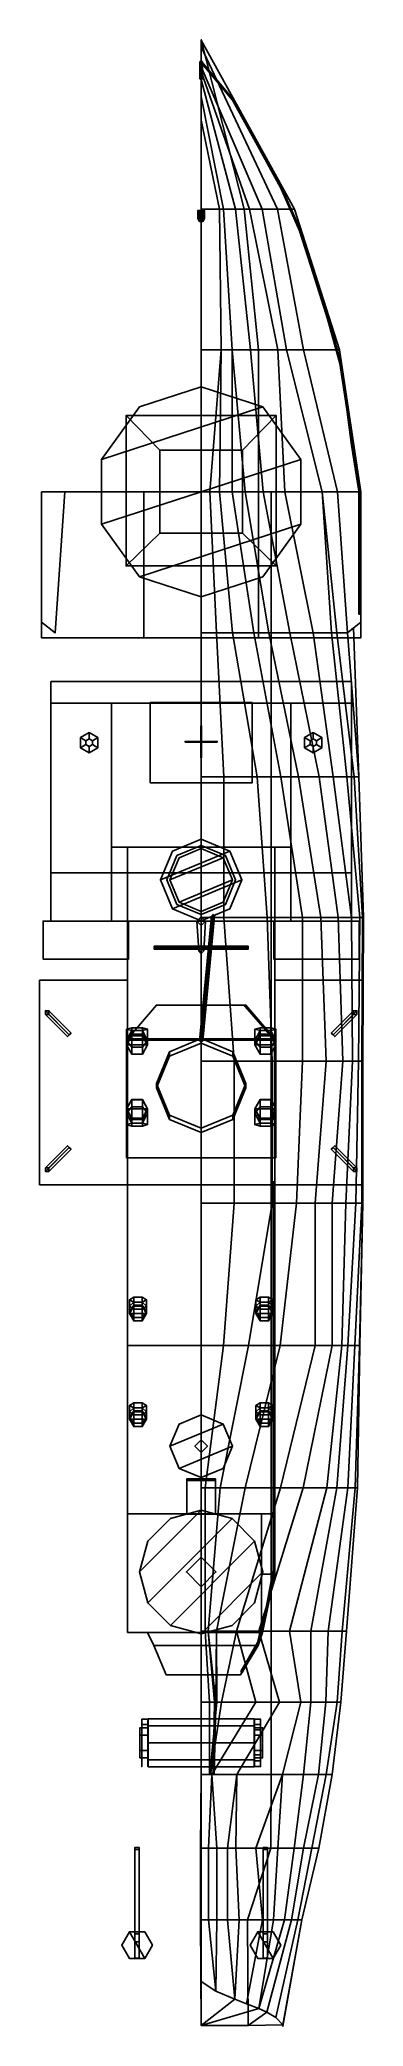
# Model space of a CAD drawing. Extents: x -5.2 to 5.2, y -31.7 to 31.7.
import ezdxf

# ---------------------------------------------------------------- set-up
doc = ezdxf.new("R2010")
doc.units = 0
doc.layers.get('0').update_dxf_attribs({"linetype": 'CONTINUOUS'})
doc.layers.add('RAILINGS', color=6, linetype='CONTINUOUS')

msp = doc.modelspace()

# ---------------------------------------------------------------- linework, layer by layer
for points in [[(1.37, 26.29, 3.19), (2.98, 26.29, 3.1), (0, 31.68, 3.18), (0, 31.69, 3.26)], [(0, 31.69, 3.29), (0, 26.29, 3.21), (1.37, 26.29, 3.19), (0, 31.69, 3.26)], [(0, 31.68, 3.18), (2.98, 26.29, 3.1), (2.44, 26.29, 2.21), (0, 31.46, 2.21)], [(0, 31.46, 2.21), (2.44, 26.29, 2.21), (1.95, 26.29, 1.33), (0, 30.83, -0.52)], [(0, 31.02, 3.25), (-0.04, 30.98, 3.25), (-0.04, 30.98, 6.72), (0, 31.02, 6.72)], [(0.04, 30.98, 6.72), (0, 31.02, 6.72), (-0.04, 30.98, 6.72), (0, 30.94, 6.72)], [(-0.04, 30.44, 3.25), (0, 30.4, 3.25), (0, 30.94, 5.35), (-0.04, 30.98, 5.33)], [(0, 30.48, 3.25), (-0.04, 30.44, 3.25), (-0.04, 30.98, 5.33), (0, 30.94, 5.04)], [(-0.04, 30.98, 3.25), (0, 30.94, 3.25), (0, 30.94, 6.72), (-0.04, 30.98, 6.72)], [(0.04, 30.98, 3.25), (0, 31.02, 3.25), (0, 31.02, 6.72), (0.04, 30.98, 6.72)], [(0, 30.4, 3.25), (0.04, 30.44, 3.25), (0.04, 30.98, 5.33), (0, 30.94, 5.35)], [(0.04, 30.44, 3.25), (0, 30.48, 3.25), (0, 30.94, 5.04), (0.04, 30.98, 5.33)], [(0, 30.94, 3.25), (0.04, 30.98, 3.25), (0.04, 30.98, 6.72), (0, 30.94, 6.72)], [(0, 30.83, -0.52), (1.95, 26.29, 1.33), (1.54, 26.29, 0.32), (0, 30.68, -1.17)], [(0, 30.68, -1.17), (1.54, 26.29, 0.32), (1.1, 26.29, -0.99), (0, 30.42, -1.74)], [(0, 30.42, -1.74), (1.1, 26.29, -0.99), (0.71, 26.29, -2.39), (0, 29.88, -2.43)], [(0, 29.88, -2.43), (0.71, 26.29, -2.39), (0.58, 26.29, -2.75), (0, 29.12, -2.99)], [(0, 29.12, -2.99), (0.58, 26.29, -2.75), (0, 26.29, -3.99), (0, 28.05, -3.47)], [(-0.11, 26.24, 4.39), (-0.055, 26.24, 4.21), (-0.055, 26.22, 4.2), (-0.11, 26.13, 4.36)], [(-0.055, 26.24, 4.58), (-0.11, 26.24, 4.39), (-0.11, 26.13, 4.36), (-0.055, 26.02, 4.55)], [(0.11, 26.24, 4.39), (-0.11, 26.24, 4.39), (-0.055, 26.24, 4.58), (0.055, 26.24, 4.58)], [(0.055, 26.24, 4.21), (-0.055, 26.24, 4.21), (-0.11, 26.24, 4.39), (0.11, 26.24, 4.39)], [(-0.055, 26.085, 4.03), (-0.11, 25.99, 4.21), (-0.11, 26.13, 4.36), (-0.055, 26.22, 4.2)], [(-0.11, 25.99, 4.21), (-0.055, 25.895, 4.34), (-0.055, 26.02, 4.55), (-0.11, 26.13, 4.36)], [(-0.055, 26.085, 3.18), (-0.11, 25.99, 3.18), (-0.11, 25.99, 4.21), (-0.055, 26.085, 4.03)], [(-0.11, 25.99, 3.18), (-0.055, 25.895, 3.18), (-0.055, 25.895, 4.34), (-0.11, 25.99, 4.21)], [(-0.055, 26.24, 4.21), (0.055, 26.24, 4.21), (0.055, 26.22, 4.2), (-0.055, 26.22, 4.2)], [(0.055, 26.24, 4.58), (-0.055, 26.24, 4.58), (-0.055, 26.02, 4.55), (0.055, 26.02, 4.55)], [(0.055, 26.085, 4.03), (-0.055, 26.085, 4.03), (-0.055, 26.22, 4.2), (0.055, 26.22, 4.2)], [(0.055, 26.085, 3.18), (-0.055, 26.085, 3.18), (-0.055, 26.085, 4.03), (0.055, 26.085, 4.03)], [(-0.055, 25.895, 4.34), (0.055, 25.895, 4.34), (0.055, 26.02, 4.55), (-0.055, 26.02, 4.55)], [(0.58, 26.29, -2.75), (0.64, 21.8, -4.13), (0, 21.8, -4.73), (0, 26.29, -3.99)], [(0, 26.29, 3.21), (0, 21.8, 3.05), (1.83, 21.8, 3.02), (1.37, 26.29, 3.19)], [(0.055, 26.24, 4.21), (0.11, 26.24, 4.39), (0.11, 26.13, 4.36), (0.055, 26.22, 4.2)], [(0.11, 26.24, 4.39), (0.055, 26.24, 4.58), (0.055, 26.02, 4.55), (0.11, 26.13, 4.36)], [(0.11, 25.99, 4.21), (0.055, 26.085, 4.03), (0.055, 26.22, 4.2), (0.11, 26.13, 4.36)], [(0.055, 25.895, 4.34), (0.11, 25.99, 4.21), (0.11, 26.13, 4.36), (0.055, 26.02, 4.55)], [(0.11, 25.99, 3.18), (0.055, 26.085, 3.18), (0.055, 26.085, 4.03), (0.11, 25.99, 4.21)], [(0.055, 25.895, 3.18), (0.11, 25.99, 3.18), (0.11, 25.99, 4.21), (0.055, 25.895, 4.34)], [(0.71, 26.29, -2.39), (0.99, 21.8, -3.59), (0.64, 21.8, -4.13), (0.58, 26.29, -2.75)], [(1.1, 26.29, -0.99), (1.58, 21.8, -2.53), (0.99, 21.8, -3.59), (0.71, 26.29, -2.39)], [(1.54, 26.29, 0.32), (2.45, 21.8, -0.68), (1.58, 21.8, -2.53), (1.1, 26.29, -0.99)], [(1.83, 21.8, 3.02), (4.42, 21.8, 2.89), (2.98, 26.29, 3.1), (1.37, 26.29, 3.19)], [(1.95, 26.29, 1.33), (2.73, 21.8, -0.06), (2.45, 21.8, -0.68), (1.54, 26.29, 0.32)], [(2.44, 26.29, 2.21), (3.27, 21.8, 0.99), (2.73, 21.8, -0.06), (1.95, 26.29, 1.33)], [(2.98, 26.29, 3.1), (4.42, 21.8, 2.89), (3.27, 21.8, 0.99), (2.44, 26.29, 2.21)], [(-0.055, 25.895, 3.18), (0.055, 25.895, 3.18), (0.055, 25.895, 4.34), (-0.055, 25.895, 4.34)], [(0.64, 21.8, -4.13), (0.28, 17.27, -4.84), (0, 17.27, -4.86), (0, 21.8, -4.73)], [(0, 21.8, 3.05), (0, 17.27, 2.92), (1.83, 17.27, 2.89), (1.83, 21.8, 3.02)], [(0.64, 21.8, -4.13), (0.58, 17.27, -4.73), (0.28, 17.27, -4.84), (0.64, 21.8, -4.13)], [(0.99, 21.8, -3.59), (0.99, 17.27, -4.49), (0.58, 17.27, -4.73), (0.64, 21.8, -4.13)], [(1.58, 21.8, -2.53), (1.98, 17.27, -3.51), (1.4, 17.27, -4.15), (0.99, 21.8, -3.59)], [(0.99, 21.8, -3.59), (1.4, 17.27, -4.15), (0.99, 17.27, -4.49), (0.99, 21.8, -3.59)], [(2.45, 21.8, -0.68), (2.67, 17.27, -2.46), (1.98, 17.27, -3.51), (1.58, 21.8, -2.53)], [(1.83, 17.27, 2.89), (5.1, 17.27, 2.68), (4.42, 21.8, 2.89), (1.83, 21.8, 3.02)], [(2.73, 21.8, -0.06), (3.86, 17.27, -0.19), (2.67, 17.27, -2.46), (2.45, 21.8, -0.68)], [(3.27, 21.8, 0.99), (4.36, 17.27, 0.86), (3.86, 17.27, -0.19), (2.73, 21.8, -0.06)], [(4.42, 21.8, 2.89), (5.1, 17.27, 2.68), (4.36, 17.27, 0.86), (3.27, 21.8, 0.99)], [(-1.969, 19.98, 3.95), (-3.186, 18.305, 3.95), (1.969, 19.98, 3.95), (0, 20.62, 3.95)], [(0, 20.62, 3.95), (1.969, 19.98, 3.95), (-3.186, 18.305, 3.95), (-1.969, 19.98, 3.95)], [(-1.969, 19.98, 3.95), (-1.969, 19.98, 4.9), (0, 20.62, 4.9), (0, 20.62, 3.95)], [(0, 20.62, 3.95), (0, 20.62, 4.9), (-1.969, 19.98, 4.9), (-1.969, 19.98, 3.95)], [(0, 20.62, 3.95), (0, 20.62, 4.9), (1.969, 19.98, 4.9), (1.969, 19.98, 3.95)], [(1.969, 19.98, 3.95), (1.969, 19.98, 4.9), (0, 20.62, 4.9), (0, 20.62, 3.95)], [(1.969, 19.98, 3.95), (3.186, 18.305, 3.95), (-3.186, 16.235, 3.95), (-3.186, 18.305, 3.95)], [(-3.186, 18.305, 3.95), (-3.186, 16.235, 3.95), (3.186, 18.305, 3.95), (1.969, 19.98, 3.95)], [(-3.186, 18.305, 3.95), (-3.186, 18.305, 4.9), (-1.969, 19.98, 4.9), (-1.969, 19.98, 3.95)], [(-1.969, 19.98, 3.95), (-1.969, 19.98, 4.9), (-3.186, 18.305, 4.9), (-3.186, 18.305, 3.95)], [(-2.4, 19.7, 2.93), (-2.4, 14.91, 2.89), (-2.4, 14.91, 3.15), (-2.4, 19.7, 3.23)], [(2.4, 19.7, 3.23), (2.4, 19.7, 2.93), (-2.4, 19.7, 2.93), (-2.4, 19.7, 3.23)], [(-2.4, 19.7, 3.23), (-2.4, 14.91, 3.15), (-1.32, 15.95, 3.95), (-1.32, 18.6, 3.95)], [(1.32, 18.6, 3.95), (2.4, 19.7, 3.23), (-2.4, 19.7, 3.23), (-1.32, 18.6, 3.95)], [(1.32, 15.95, 3.95), (2.4, 14.91, 3.15), (2.4, 19.7, 3.23), (1.32, 18.6, 3.95)], [(3.186, 18.305, 3.95), (3.186, 18.305, 4.9), (1.969, 19.98, 4.9), (1.969, 19.98, 3.95)], [(1.969, 19.98, 3.95), (1.969, 19.98, 4.9), (3.186, 18.305, 4.9), (3.186, 18.305, 3.95)], [(2.4, 14.91, 3.15), (2.4, 14.91, 2.89), (2.4, 19.7, 2.93), (2.4, 19.7, 3.23)], [(-3.186, 16.235, 3.95), (-1.969, 14.56, 3.95), (3.186, 16.235, 3.95), (3.186, 18.305, 3.95)], [(3.186, 18.305, 3.95), (3.186, 16.235, 3.95), (-1.969, 14.56, 3.95), (-3.186, 16.235, 3.95)], [(-3.186, 18.305, 3.95), (-3.186, 18.305, 4.9), (-3.186, 16.235, 4.9), (-3.186, 16.235, 3.95)], [(-3.186, 16.235, 3.95), (-3.186, 16.235, 4.9), (-3.186, 18.305, 4.9), (-3.186, 18.305, 3.95)], [(3.186, 18.305, 3.95), (3.186, 18.305, 4.9), (3.186, 16.235, 4.9), (3.186, 16.235, 3.95)], [(3.186, 16.235, 3.95), (3.186, 16.235, 4.9), (3.186, 18.305, 4.9), (3.186, 18.305, 3.95)], [(-1.83, 17.27, 2.89), (-1.83, 12.61, 2.89), (-5.1, 12.61, 2.68), (-5.1, 17.27, 2.68)], [(-5.1, 17.27, 2.68), (-5.1, 12.61, 2.68), (-1.83, 12.61, 2.89), (-1.83, 17.27, 2.89)], [(-5.1, 17.27, 2.68), (-5.1, 13.11, 2.68), (-4.67, 12.77, 0.57), (-4.36, 17.27, 0.86)], [(-4.36, 17.27, 0.86), (-4.67, 12.77, 0.57), (-5.1, 13.11, 2.68), (-5.1, 17.27, 2.68)], [(0, 17.27, 2.92), (0, 12.61, 2.92), (-1.83, 12.61, 2.89), (-1.83, 17.27, 2.89)], [(-1.83, 17.27, 2.89), (-1.83, 12.61, 2.89), (0, 12.61, 2.92), (0, 17.27, 2.92)], [(0, 17.27, 0.86), (0, 12.77, 0.72), (2.24, 12.77, 0.69), (2.24, 17.27, 0.86)], [(0.28, 17.27, -4.84), (0.49, 12.77, -4.88), (0, 12.77, -4.9), (0, 17.27, -4.86)], [(1.83, 17.27, 2.89), (1.83, 12.61, 2.89), (0, 12.61, 2.92), (0, 17.27, 2.92)], [(0, 17.27, 2.92), (0, 12.61, 2.92), (1.83, 12.61, 2.89), (1.83, 17.27, 2.89)], [(0.58, 17.27, -4.73), (1, 12.77, -4.77), (0.49, 12.77, -4.88), (0.28, 17.27, -4.84)], [(0.99, 17.27, -4.49), (1.68, 12.77, -4.5), (1, 12.77, -4.77), (0.58, 17.27, -4.73)], [(1.4, 17.27, -4.15), (2.16, 12.77, -4.19), (1.68, 12.77, -4.5), (0.99, 17.27, -4.49)], [(1.98, 17.27, -3.51), (2.83, 12.77, -3.55), (2.16, 12.77, -4.19), (1.4, 17.27, -4.15)], [(1.83, 17.27, 2.89), (1.83, 12.61, 2.89), (5.1, 12.61, 2.68), (5.1, 17.27, 2.68)], [(5.1, 17.27, 2.68), (5.1, 12.61, 2.68), (1.83, 12.61, 2.89), (1.83, 17.27, 2.89)], [(2.67, 17.27, -2.46), (3.58, 12.77, -2.5), (2.83, 12.77, -3.55), (1.98, 17.27, -3.51)], [(2.24, 12.77, 0.69), (4.67, 12.77, 0.57), (4.36, 17.27, 0.86), (2.24, 17.27, 0.86)], [(3.86, 17.27, -0.19), (4.16, 12.77, -1.26), (3.58, 12.77, -2.5), (2.67, 17.27, -2.46)], [(4.36, 17.27, 0.86), (4.67, 12.77, 0.57), (4.33, 12.77, -0.76), (3.86, 17.27, -0.19)], [(3.86, 17.27, -0.19), (4.33, 12.77, -0.76), (4.16, 12.77, -1.26), (3.86, 17.27, -0.19)], [(4.36, 17.27, 0.86), (4.67, 12.77, 0.57), (5.1, 13.11, 2.68), (5.1, 17.27, 2.68)], [(5.1, 17.27, 2.68), (5.1, 13.11, 2.68), (4.67, 12.77, 0.57), (4.36, 17.27, 0.86)], [(-1.969, 14.56, 3.95), (-1.969, 14.56, 4.9), (-3.186, 16.235, 4.9), (-3.186, 16.235, 3.95)], [(-3.186, 16.235, 3.95), (-3.186, 16.235, 4.9), (-1.969, 14.56, 4.9), (-1.969, 14.56, 3.95)], [(-1.32, 15.95, 3.95), (-2.4, 14.91, 3.15), (2.4, 14.91, 3.15), (1.32, 15.95, 3.95)], [(3.186, 16.235, 3.95), (1.969, 14.56, 3.95), (0, 13.92, 3.95), (-1.969, 14.56, 3.95)], [(-1.969, 14.56, 3.95), (0, 13.92, 3.95), (1.969, 14.56, 3.95), (3.186, 16.235, 3.95)], [(1.969, 14.56, 3.95), (1.969, 14.56, 4.9), (3.186, 16.235, 4.9), (3.186, 16.235, 3.95)], [(3.186, 16.235, 3.95), (3.186, 16.235, 4.9), (1.969, 14.56, 4.9), (1.969, 14.56, 3.95)], [(-2.4, 14.91, 3.15), (-2.4, 14.91, 2.89), (2.4, 14.91, 2.89), (2.4, 14.91, 3.15)], [(-1.969, 14.56, 3.95), (-1.969, 14.56, 4.9), (0, 13.92, 4.9), (0, 13.92, 3.95)], [(0, 13.92, 3.95), (0, 13.92, 4.9), (-1.969, 14.56, 4.9), (-1.969, 14.56, 3.95)], [(1.969, 14.56, 3.95), (1.969, 14.56, 4.9), (0, 13.92, 4.9), (0, 13.92, 3.95)], [(0, 13.92, 3.95), (0, 13.92, 4.9), (1.969, 14.56, 4.9), (1.969, 14.56, 3.95)], [(0.49, 12.77, -4.88), (0.72, 8.18, -4.86), (0, 8.18, -4.92), (0, 12.77, -4.9)], [(0, 12.77, 0.72), (0, 8.18, 0.7), (2.24, 8.18, 0.66), (2.24, 12.77, 0.69)], [(1, 12.77, -4.77), (1.79, 8.18, -4.73), (0.72, 8.18, -4.86), (0.49, 12.77, -4.88)], [(1.68, 12.77, -4.5), (2.54, 8.18, -4.52), (1.79, 8.18, -4.73), (1, 12.77, -4.77)], [(2.16, 12.77, -4.19), (3.11, 8.18, -4.21), (2.54, 8.18, -4.52), (1.68, 12.77, -4.5)], [(2.83, 12.77, -3.55), (3.77, 8.18, -3.57), (3.11, 8.18, -4.21), (2.16, 12.77, -4.19)], [(2.24, 8.18, 0.66), (5.04, 8.18, 0.5), (4.67, 12.77, 0.57), (2.24, 12.77, 0.69)], [(3.58, 12.77, -2.5), (4.22, 8.18, -2.87), (3.77, 8.18, -3.57), (2.83, 12.77, -3.55)], [(4.16, 12.77, -1.26), (4.65, 8.18, -1.8), (4.22, 8.18, -2.87), (3.58, 12.77, -2.5)], [(4.33, 12.77, -0.76), (4.89, 8.18, -0.78), (4.65, 8.18, -1.8), (4.16, 12.77, -1.26)], [(4.67, 12.77, 0.57), (5.04, 8.18, 0.5), (4.89, 8.18, -0.78), (4.33, 12.77, -0.76)], [(4.8, 11.22, 5.51), (4.8, 10.53, 5.51), (-4.8, 10.53, 5.51), (-4.8, 11.22, 5.51)], [(-4.8, 11.22, 5.51), (-4.8, 10.53, 5.51), (4.8, 10.53, 5.51), (4.8, 11.22, 5.51)], [(-4.8, 11.22, 3.45), (-4.8, 10.53, 3.45), (4.8, 10.53, 3.45), (4.8, 11.22, 3.45)], [(4.8, 11.22, 3.45), (4.8, 10.53, 3.45), (-4.8, 10.53, 3.45), (-4.8, 11.22, 3.45)], [(-4.8, 11.22, 0.68), (-4.8, 11.12, 0.68), (-4.8, 11.12, 3.45), (-4.8, 11.22, 3.45)], [(-4.8, 11.22, 3.45), (-4.8, 11.12, 3.45), (-4.8, 11.12, 0.68), (-4.8, 11.22, 0.68)], [(-4.8, 11.22, 0.68), (-4.8, 11.12, 0.68), (-4.8, 9.12, 3.45), (-4.8, 9.22, 3.45)], [(-4.8, 9.22, 3.45), (-4.8, 9.12, 3.45), (-4.8, 11.12, 0.68), (-4.8, 11.22, 0.68)], [(-4.8, 9.22, 0.67), (-4.8, 9.12, 0.67), (-4.8, 11.12, 3.45), (-4.8, 11.22, 3.45)], [(-4.8, 11.22, 3.45), (-4.8, 11.12, 3.45), (-4.8, 9.12, 0.67), (-4.8, 9.22, 0.67)], [(-4.8, 9.22, 5.51), (-4.8, 9.12, 5.51), (-4.8, 11.12, 3.45), (-4.8, 11.22, 3.45)], [(-4.8, 11.22, 3.45), (-4.8, 11.12, 3.45), (-4.8, 9.12, 5.51), (-4.8, 9.22, 5.51)], [(-4.8, 11.22, 5.51), (-4.8, 11.12, 5.51), (-4.8, 9.12, 3.45), (-4.8, 9.22, 3.45)], [(-4.8, 9.22, 3.45), (-4.8, 9.12, 3.45), (-4.8, 11.12, 5.51), (-4.8, 11.22, 5.51)], [(-4.8, 11.22, 5.51), (-4.8, 11.12, 5.51), (-4.8, 11.12, 3.45), (-4.8, 11.22, 3.45)], [(-4.8, 11.22, 3.45), (-4.8, 11.12, 3.45), (-4.8, 11.12, 5.51), (-4.8, 11.22, 5.51)], [(-4.8, 11.22, 6.96), (-4.8, 11.22, 5.51), (4.8, 11.22, 5.51), (4.8, 11.22, 6.96)], [(4.8, 11.22, 6.96), (4.8, 11.22, 5.51), (-4.8, 11.22, 5.51), (-4.8, 11.22, 6.96)], [(-4.8, 5.12, 6.96), (-4.8, 5.12, 5.51), (-4.8, 11.22, 5.51), (-4.8, 11.22, 6.96)], [(-4.8, 11.22, 6.96), (-4.8, 11.22, 5.51), (-4.8, 5.12, 5.51), (-4.8, 5.12, 6.96)], [(-4.8, 11.22, 4.9), (-4.8, 11.22, 3.45), (4.8, 11.22, 3.45), (4.8, 11.22, 4.9)], [(4.8, 11.22, 4.9), (4.8, 11.22, 3.45), (-4.8, 11.22, 3.45), (-4.8, 11.22, 4.9)], [(4.8, 11.22, 3.45), (4.8, 11.12, 3.45), (4.8, 11.12, 0.68), (4.8, 11.22, 0.68)], [(4.8, 11.22, 0.68), (4.8, 11.12, 0.68), (4.8, 11.12, 3.45), (4.8, 11.22, 3.45)], [(4.8, 9.22, 3.45), (4.8, 9.12, 3.45), (4.8, 11.12, 0.68), (4.8, 11.22, 0.68)], [(4.8, 11.22, 0.68), (4.8, 11.12, 0.68), (4.8, 9.12, 3.45), (4.8, 9.22, 3.45)], [(4.8, 11.22, 3.45), (4.8, 11.12, 3.45), (4.8, 9.12, 0.67), (4.8, 9.22, 0.67)], [(4.8, 9.22, 0.67), (4.8, 9.12, 0.67), (4.8, 11.12, 3.45), (4.8, 11.22, 3.45)], [(4.8, 9.22, 5.51), (4.8, 9.12, 5.51), (4.8, 11.12, 3.45), (4.8, 11.22, 3.45)], [(4.8, 11.22, 3.45), (4.8, 11.12, 3.45), (4.8, 9.12, 5.51), (4.8, 9.22, 5.51)], [(4.8, 9.22, 3.45), (4.8, 9.12, 3.45), (4.8, 11.12, 5.51), (4.8, 11.22, 5.51)], [(4.8, 11.22, 5.51), (4.8, 11.12, 5.51), (4.8, 9.12, 3.45), (4.8, 9.22, 3.45)], [(4.8, 11.22, 3.45), (4.8, 11.12, 3.45), (4.8, 11.12, 5.51), (4.8, 11.22, 5.51)], [(4.8, 11.22, 5.51), (4.8, 11.12, 5.51), (4.8, 11.12, 3.45), (4.8, 11.22, 3.45)], [(4.8, 5.12, 6.96), (4.8, 5.12, 5.51), (4.8, 11.22, 5.51), (4.8, 11.22, 6.96)], [(4.8, 11.22, 6.96), (4.8, 11.22, 5.51), (4.8, 5.12, 5.51), (4.8, 5.12, 6.96)], [(-4.8, 10.53, 5.51), (-4.8, 5.12, 5.51), (-2.86, 5.12, 5.51), (-2.86, 10.53, 5.51)], [(-2.86, 10.53, 5.51), (-2.86, 5.12, 5.51), (-4.8, 5.12, 5.51), (-4.8, 10.53, 5.51)], [(-4.8, 10.53, 3.45), (-4.8, 3.58, 3.45), (-2.86, 3.58, 3.45), (-2.86, 10.53, 3.45)], [(-2.86, 10.53, 3.45), (-2.86, 3.58, 3.45), (-4.8, 3.58, 3.45), (-4.8, 10.53, 3.45)], [(2.86, 10.53, 5.51), (2.86, 10.53, 0.67), (-2.86, 10.53, 0.67), (-2.86, 10.53, 5.51)], [(-2.86, 10.53, 5.51), (-2.86, 5.94, 5.51), (2.86, 5.94, 5.51), (2.86, 10.53, 5.51)], [(-2.86, 10.53, 0.67), (-2.86, 5.94, 0.62), (-2.86, 5.94, 5.51), (-2.86, 10.53, 5.51)], [(-1.63, 10.55, 5.51), (-1.63, 7.99, 5.51), (-1.63, 7.99, 7.69), (-1.63, 10.55, 7.69)], [(1.63, 10.55, 7.69), (1.63, 10.55, 5.51), (-1.63, 10.55, 5.51), (-1.63, 10.55, 7.69)], [(-1.63, 10.55, 7.69), (-1.63, 7.99, 7.69), (1.63, 7.99, 7.69), (1.63, 10.55, 7.69)], [(1.63, 7.99, 7.69), (1.63, 7.99, 5.51), (1.63, 10.55, 5.51), (1.63, 10.55, 7.69)], [(2.86, 5.94, 5.51), (2.86, 5.94, 0.62), (2.86, 10.53, 0.67), (2.86, 10.53, 5.51)], [(2.86, 10.53, 5.51), (2.86, 5.12, 5.51), (4.8, 5.12, 5.51), (4.8, 10.53, 5.51)], [(4.8, 10.53, 5.51), (4.8, 5.12, 5.51), (2.86, 5.12, 5.51), (2.86, 10.53, 5.51)], [(4.8, 10.53, 3.45), (4.8, 3.58, 3.45), (2.86, 3.58, 3.45), (2.86, 10.53, 3.45)], [(2.86, 10.53, 3.45), (2.86, 3.58, 3.45), (4.8, 3.58, 3.45), (4.8, 10.53, 3.45)], [(-3.683, 9.33, 6.79), (-3.579, 9.39, 6.79), (-3.579, 9.59, 5.51), (-3.856, 9.43, 5.51)], [(-3.579, 9.39, 6.79), (-3.475, 9.33, 6.79), (-3.302, 9.43, 5.51), (-3.579, 9.59, 5.51)], [(0.007, 9.666, 8.174), (-0.015, 9.657, 8.183), (-0.015, 9.805, 8.54), (0.007, 9.818, 8.54)], [(0.007, 9.818, 8.54), (-0.015, 9.805, 8.54), (-0.015, 9.657, 8.897), (0.007, 9.666, 8.906)], [(-0.015, 9.657, 8.183), (0.007, 9.648, 8.192), (0.007, 9.792, 8.54), (-0.015, 9.805, 8.54)], [(-0.015, 9.805, 8.54), (0.007, 9.792, 8.54), (0.007, 9.648, 8.888), (-0.015, 9.657, 8.897)], [(0.007, 9.3, 8.022), (-0.015, 9.3, 8.035), (-0.015, 9.657, 8.183), (0.007, 9.666, 8.174)], [(0.007, 9.666, 8.906), (-0.015, 9.657, 8.897), (-0.015, 9.3, 9.045), (0.007, 9.3, 9.058)], [(-0.015, 9.3, 8.035), (0.007, 9.3, 8.048), (0.007, 9.648, 8.192), (-0.015, 9.657, 8.183)], [(-0.015, 9.657, 8.897), (0.007, 9.648, 8.888), (0.007, 9.3, 9.032), (-0.015, 9.3, 9.045)], [(0.007, 9.648, 8.192), (0.007, 9.666, 8.174), (0.007, 9.818, 8.54), (0.007, 9.792, 8.54)], [(0.007, 9.792, 8.54), (0.007, 9.818, 8.54), (0.007, 9.666, 8.906), (0.007, 9.648, 8.888)], [(0.007, 9.3, 8.048), (0.007, 9.3, 8.022), (0.007, 9.666, 8.174), (0.007, 9.648, 8.192)], [(0.007, 9.648, 8.888), (0.007, 9.666, 8.906), (0.007, 9.3, 9.058), (0.007, 9.3, 9.032)], [(3.477, 9.33, 6.79), (3.581, 9.39, 6.79), (3.581, 9.59, 5.51), (3.304, 9.43, 5.51)], [(3.581, 9.39, 6.79), (3.685, 9.33, 6.79), (3.858, 9.43, 5.51), (3.581, 9.59, 5.51)], [(-4.8, 9.22, 0.67), (-4.8, 9.12, 0.67), (-4.8, 9.12, 3.45), (-4.8, 9.22, 3.45)], [(-4.8, 9.22, 3.45), (-4.8, 9.12, 3.45), (-4.8, 9.12, 0.67), (-4.8, 9.22, 0.67)], [(-4.8, 9.22, 3.45), (-4.8, 9.12, 3.45), (-4.8, 7.12, 0.67), (-4.8, 7.22, 0.67)], [(-4.8, 7.22, 0.67), (-4.8, 7.12, 0.67), (-4.8, 9.12, 3.45), (-4.8, 9.22, 3.45)], [(-4.8, 9.22, 0.68), (-4.8, 9.12, 0.68), (-4.8, 7.12, 3.45), (-4.8, 7.22, 3.45)], [(-4.8, 7.22, 3.45), (-4.8, 7.12, 3.45), (-4.8, 9.12, 0.68), (-4.8, 9.22, 0.68)], [(-4.8, 9.22, 5.51), (-4.8, 9.12, 5.51), (-4.8, 7.12, 3.45), (-4.8, 7.22, 3.45)], [(-4.8, 7.22, 3.45), (-4.8, 7.12, 3.45), (-4.8, 9.12, 5.51), (-4.8, 9.22, 5.51)], [(-4.8, 9.22, 3.45), (-4.8, 9.12, 3.45), (-4.8, 7.12, 5.51), (-4.8, 7.22, 5.51)], [(-4.8, 7.22, 5.51), (-4.8, 7.12, 5.51), (-4.8, 9.12, 3.45), (-4.8, 9.22, 3.45)], [(-4.8, 9.22, 5.51), (-4.8, 9.12, 5.51), (-4.8, 9.12, 3.45), (-4.8, 9.22, 3.45)], [(-4.8, 9.22, 3.45), (-4.8, 9.12, 3.45), (-4.8, 9.12, 5.51), (-4.8, 9.22, 5.51)], [(-3.683, 9.21, 6.79), (-3.683, 9.33, 6.79), (-3.856, 9.43, 5.51), (-3.856, 9.11, 5.51)], [(-3.579, 9.15, 6.79), (-3.683, 9.21, 6.79), (-3.856, 9.11, 5.51), (-3.579, 8.95, 5.51)], [(-3.475, 9.21, 6.79), (-3.579, 9.15, 6.79), (-3.579, 8.95, 5.51), (-3.302, 9.11, 5.51)], [(-3.475, 9.33, 6.79), (-3.475, 9.21, 6.79), (-3.302, 9.11, 5.51), (-3.302, 9.43, 5.51)], [(-0.366, 9.308, 8.174), (-0.357, 9.285, 8.183), (-0.505, 9.285, 8.54), (-0.518, 9.308, 8.54)], [(-0.348, 9.308, 8.192), (-0.366, 9.308, 8.174), (-0.518, 9.308, 8.54), (-0.492, 9.308, 8.54)], [(-0.518, 9.308, 8.54), (-0.505, 9.285, 8.54), (-0.357, 9.285, 8.897), (-0.366, 9.308, 8.906)], [(-0.492, 9.308, 8.54), (-0.518, 9.308, 8.54), (-0.366, 9.308, 8.906), (-0.348, 9.308, 8.888)], [(-0.357, 9.285, 8.183), (-0.348, 9.308, 8.192), (-0.492, 9.308, 8.54), (-0.505, 9.285, 8.54)], [(-0.505, 9.285, 8.54), (-0.492, 9.308, 8.54), (-0.348, 9.308, 8.888), (-0.357, 9.285, 8.897)], [(0, 9.308, 8.022), (0, 9.285, 8.035), (-0.357, 9.285, 8.183), (-0.366, 9.308, 8.174)], [(0, 9.308, 8.048), (0, 9.308, 8.022), (-0.366, 9.308, 8.174), (-0.348, 9.308, 8.192)], [(-0.366, 9.308, 8.906), (-0.357, 9.285, 8.897), (0, 9.285, 9.045), (0, 9.308, 9.058)], [(-0.348, 9.308, 8.888), (-0.366, 9.308, 8.906), (0, 9.308, 9.058), (0, 9.308, 9.032)], [(0, 9.285, 8.035), (0, 9.308, 8.048), (-0.348, 9.308, 8.192), (-0.357, 9.285, 8.183)], [(-0.357, 9.285, 8.897), (-0.348, 9.308, 8.888), (0, 9.308, 9.032), (0, 9.285, 9.045)], [(0.007, 9.313, 7.69), (-0.015, 9.3, 7.69), (-0.015, 9.3, 8.04), (0.007, 9.313, 8.05)], [(0.007, 8.934, 8.174), (-0.015, 8.943, 8.183), (-0.015, 9.3, 8.035), (0.007, 9.3, 8.022)], [(-0.015, 8.943, 8.183), (0.007, 8.952, 8.192), (0.007, 9.3, 8.048), (-0.015, 9.3, 8.035)], [(-0.015, 9.3, 7.69), (0.007, 9.287, 7.69), (0.007, 9.287, 8.04), (-0.015, 9.3, 8.04)], [(0.007, 9.3, 9.058), (-0.015, 9.3, 9.045), (-0.015, 8.943, 8.897), (0.007, 8.934, 8.906)], [(-0.015, 9.3, 9.045), (0.007, 9.3, 9.032), (0.007, 8.952, 8.888), (-0.015, 8.943, 8.897)], [(-0.015, 8.795, 8.54), (0.007, 8.808, 8.54), (0.007, 8.952, 8.192), (-0.015, 8.943, 8.183)], [(-0.015, 8.943, 8.897), (0.007, 8.952, 8.888), (0.007, 8.808, 8.54), (-0.015, 8.795, 8.54)], [(0.007, 8.782, 8.54), (-0.015, 8.795, 8.54), (-0.015, 8.943, 8.183), (0.007, 8.934, 8.174)], [(0.007, 8.934, 8.906), (-0.015, 8.943, 8.897), (-0.015, 8.795, 8.54), (0.007, 8.782, 8.54)], [(0.366, 9.308, 8.174), (0.357, 9.285, 8.183), (0, 9.285, 8.035), (0, 9.308, 8.022)], [(0.348, 9.308, 8.192), (0.366, 9.308, 8.174), (0, 9.308, 8.022), (0, 9.308, 8.048)], [(0.357, 9.285, 8.183), (0.348, 9.308, 8.192), (0, 9.308, 8.048), (0, 9.285, 8.035)], [(0, 9.308, 9.058), (0, 9.285, 9.045), (0.357, 9.285, 8.897), (0.366, 9.308, 8.906)], [(0, 9.308, 9.032), (0, 9.308, 9.058), (0.366, 9.308, 8.906), (0.348, 9.308, 8.888)], [(0, 9.285, 9.045), (0, 9.308, 9.032), (0.348, 9.308, 8.888), (0.357, 9.285, 8.897)], [(0.007, 9.287, 7.69), (0.007, 9.313, 7.69), (0.007, 9.313, 8.05), (0.007, 9.287, 8.04)], [(0.007, 8.952, 8.192), (0.007, 8.934, 8.174), (0.007, 9.3, 8.022), (0.007, 9.3, 8.048)], [(0.007, 9.3, 9.032), (0.007, 9.3, 9.058), (0.007, 8.934, 8.906), (0.007, 8.952, 8.888)], [(0.007, 8.808, 8.54), (0.007, 8.782, 8.54), (0.007, 8.934, 8.174), (0.007, 8.952, 8.192)], [(0.007, 8.952, 8.888), (0.007, 8.934, 8.906), (0.007, 8.782, 8.54), (0.007, 8.808, 8.54)], [(0.492, 9.308, 8.54), (0.518, 9.308, 8.54), (0.366, 9.308, 8.174), (0.348, 9.308, 8.192)], [(0.505, 9.285, 8.54), (0.492, 9.308, 8.54), (0.348, 9.308, 8.192), (0.357, 9.285, 8.183)], [(0.348, 9.308, 8.888), (0.366, 9.308, 8.906), (0.518, 9.308, 8.54), (0.492, 9.308, 8.54)], [(0.357, 9.285, 8.897), (0.348, 9.308, 8.888), (0.492, 9.308, 8.54), (0.505, 9.285, 8.54)], [(0.518, 9.308, 8.54), (0.505, 9.285, 8.54), (0.357, 9.285, 8.183), (0.366, 9.308, 8.174)], [(0.366, 9.308, 8.906), (0.357, 9.285, 8.897), (0.505, 9.285, 8.54), (0.518, 9.308, 8.54)], [(3.477, 9.21, 6.79), (3.477, 9.33, 6.79), (3.304, 9.43, 5.51), (3.304, 9.11, 5.51)], [(3.581, 9.15, 6.79), (3.477, 9.21, 6.79), (3.304, 9.11, 5.51), (3.581, 8.95, 5.51)], [(3.685, 9.21, 6.79), (3.581, 9.15, 6.79), (3.581, 8.95, 5.51), (3.858, 9.11, 5.51)], [(3.685, 9.33, 6.79), (3.685, 9.21, 6.79), (3.858, 9.11, 5.51), (3.858, 9.43, 5.51)], [(4.8, 9.22, 3.45), (4.8, 9.12, 3.45), (4.8, 9.12, 0.67), (4.8, 9.22, 0.67)], [(4.8, 9.22, 0.67), (4.8, 9.12, 0.67), (4.8, 9.12, 3.45), (4.8, 9.22, 3.45)], [(4.8, 7.22, 0.67), (4.8, 7.12, 0.67), (4.8, 9.12, 3.45), (4.8, 9.22, 3.45)], [(4.8, 9.22, 3.45), (4.8, 9.12, 3.45), (4.8, 7.12, 0.67), (4.8, 7.22, 0.67)], [(4.8, 7.22, 3.45), (4.8, 7.12, 3.45), (4.8, 9.12, 0.68), (4.8, 9.22, 0.68)], [(4.8, 9.22, 0.68), (4.8, 9.12, 0.68), (4.8, 7.12, 3.45), (4.8, 7.22, 3.45)], [(4.8, 7.22, 3.45), (4.8, 7.12, 3.45), (4.8, 9.12, 5.51), (4.8, 9.22, 5.51)], [(4.8, 9.22, 5.51), (4.8, 9.12, 5.51), (4.8, 7.12, 3.45), (4.8, 7.22, 3.45)], [(4.8, 7.22, 5.51), (4.8, 7.12, 5.51), (4.8, 9.12, 3.45), (4.8, 9.22, 3.45)], [(4.8, 9.22, 3.45), (4.8, 9.12, 3.45), (4.8, 7.12, 5.51), (4.8, 7.22, 5.51)], [(4.8, 9.22, 3.45), (4.8, 9.12, 3.45), (4.8, 9.12, 5.51), (4.8, 9.22, 5.51)], [(4.8, 9.22, 5.51), (4.8, 9.12, 5.51), (4.8, 9.12, 3.45), (4.8, 9.22, 3.45)], [(-1.63, 7.99, 7.69), (-1.63, 7.99, 5.51), (1.63, 7.99, 5.51), (1.63, 7.99, 7.69)], [(0.72, 8.18, -4.86), (0.72, 3.69, -4.99), (0, 3.69, -5.05), (0, 8.18, -4.92)], [(0, 8.18, 0.7), (0, 3.69, 0.63), (2.24, 3.69, 0.57), (2.24, 8.18, 0.66)], [(1.79, 8.18, -4.73), (2.11, 3.69, -4.79), (0.72, 3.69, -4.99), (0.72, 8.18, -4.86)], [(2.54, 8.18, -4.52), (3.24, 3.69, -4.51), (2.11, 3.69, -4.79), (1.79, 8.18, -4.73)], [(2.24, 3.69, 0.57), (5.18, 3.69, 0.4), (5.04, 8.18, 0.5), (2.24, 8.18, 0.66)], [(3.11, 8.18, -4.21), (3.82, 3.69, -4.25), (3.24, 3.69, -4.51), (2.54, 8.18, -4.52)], [(3.77, 8.18, -3.57), (4.38, 3.69, -3.78), (3.82, 3.69, -4.25), (3.11, 8.18, -4.21)], [(4.22, 8.18, -2.87), (4.8, 3.69, -3.09), (4.38, 3.69, -3.78), (3.77, 8.18, -3.57)], [(4.65, 8.18, -1.8), (5.07, 3.69, -2.17), (4.8, 3.69, -3.09), (4.22, 8.18, -2.87)], [(4.89, 8.18, -0.78), (5.15, 3.69, -1.42), (5.07, 3.69, -2.17), (4.65, 8.18, -1.8)], [(5.04, 8.18, 0.5), (5.18, 3.69, 0.4), (5.15, 3.69, -1.42), (4.89, 8.18, -0.78)], [(-4.8, 5.22, 3.45), (-4.8, 5.12, 3.45), (-4.8, 7.12, 0.68), (-4.8, 7.22, 0.68)], [(-4.8, 7.22, 0.68), (-4.8, 7.12, 0.68), (-4.8, 5.12, 3.45), (-4.8, 5.22, 3.45)], [(-4.8, 5.22, 0.67), (-4.8, 5.12, 0.67), (-4.8, 7.12, 3.45), (-4.8, 7.22, 3.45)], [(-4.8, 7.22, 3.45), (-4.8, 7.12, 3.45), (-4.8, 5.12, 0.67), (-4.8, 5.22, 0.67)], [(-4.8, 7.22, 3.45), (-4.8, 7.12, 3.45), (-4.8, 7.12, 0.68), (-4.8, 7.22, 0.68)], [(-4.8, 7.22, 0.68), (-4.8, 7.12, 0.68), (-4.8, 7.12, 3.45), (-4.8, 7.22, 3.45)], [(-4.8, 7.22, 5.51), (-4.8, 7.12, 5.51), (-4.8, 7.12, 3.45), (-4.8, 7.22, 3.45)], [(-4.8, 7.22, 3.45), (-4.8, 7.12, 3.45), (-4.8, 7.12, 5.51), (-4.8, 7.22, 5.51)], [(-4.8, 7.22, 5.51), (-4.8, 7.12, 5.51), (-4.8, 5.12, 3.45), (-4.8, 5.22, 3.45)], [(-4.8, 5.22, 3.45), (-4.8, 5.12, 3.45), (-4.8, 7.12, 5.51), (-4.8, 7.22, 5.51)], [(-4.8, 5.22, 5.51), (-4.8, 5.12, 5.51), (-4.8, 7.12, 3.45), (-4.8, 7.22, 3.45)], [(-4.8, 7.22, 3.45), (-4.8, 7.12, 3.45), (-4.8, 5.12, 5.51), (-4.8, 5.22, 5.51)], [(4.8, 7.22, 0.68), (4.8, 7.12, 0.68), (4.8, 5.12, 3.45), (4.8, 5.22, 3.45)], [(4.8, 5.22, 3.45), (4.8, 5.12, 3.45), (4.8, 7.12, 0.68), (4.8, 7.22, 0.68)], [(4.8, 7.22, 3.45), (4.8, 7.12, 3.45), (4.8, 5.12, 0.67), (4.8, 5.22, 0.67)], [(4.8, 5.22, 0.67), (4.8, 5.12, 0.67), (4.8, 7.12, 3.45), (4.8, 7.22, 3.45)], [(4.8, 7.22, 0.68), (4.8, 7.12, 0.68), (4.8, 7.12, 3.45), (4.8, 7.22, 3.45)], [(4.8, 7.22, 3.45), (4.8, 7.12, 3.45), (4.8, 7.12, 0.68), (4.8, 7.22, 0.68)], [(4.8, 7.22, 3.45), (4.8, 7.12, 3.45), (4.8, 7.12, 5.51), (4.8, 7.22, 5.51)], [(4.8, 7.22, 5.51), (4.8, 7.12, 5.51), (4.8, 7.12, 3.45), (4.8, 7.22, 3.45)], [(4.8, 5.22, 3.45), (4.8, 5.12, 3.45), (4.8, 7.12, 5.51), (4.8, 7.22, 5.51)], [(4.8, 7.22, 5.51), (4.8, 7.12, 5.51), (4.8, 5.12, 3.45), (4.8, 5.22, 3.45)], [(4.8, 5.22, 5.51), (4.8, 5.12, 5.51), (4.8, 7.12, 3.45), (4.8, 7.22, 3.45)], [(4.8, 7.22, 3.45), (4.8, 7.12, 3.45), (4.8, 5.12, 5.51), (4.8, 5.22, 5.51)], [(-2.86, 5.94, 5.51), (-2.86, 5.94, 0.62), (2.86, 5.94, 0.62), (2.86, 5.94, 5.51)], [(-2.86, 5.94, 5.51), (-2.86, 5.12, 5.51), (2.86, 5.12, 5.51), (2.86, 5.94, 5.51)], [(2.86, 5.94, 5.51), (2.86, 5.12, 5.51), (-2.86, 5.12, 5.51), (-2.86, 5.94, 5.51)], [(-2.86, 5.94, 3.45), (-2.86, 3.58, 3.45), (2.86, 3.58, 3.45), (2.86, 5.94, 3.45)], [(2.86, 5.94, 3.45), (2.86, 3.58, 3.45), (-2.86, 3.58, 3.45), (-2.86, 5.94, 3.45)], [(-2.35, 5.94, 0.59), (-2.35, -0.18, 0.57), (-2.35, -0.18, 2.85), (-2.35, 5.94, 2.85)], [(-2.35, 5.94, 2.85), (-2.35, -0.18, 2.85), (2.35, -0.18, 2.85), (2.35, 5.94, 2.85)], [(-0.919, 5.809, 7.49), (-1.3, 4.89, 7.49), (0.919, 5.809, 7.49), (0, 6.19, 7.49)], [(0, 6.19, 7.49), (0.919, 5.809, 7.49), (-1.3, 4.89, 7.49), (-0.919, 5.809, 7.49)], [(0.919, 5.809, 7.49), (1.3, 4.89, 7.49), (-0.919, 3.971, 7.49), (-1.3, 4.89, 7.49)], [(-1.3, 4.89, 7.49), (-0.919, 3.971, 7.49), (1.3, 4.89, 7.49), (0.919, 5.809, 7.49)], [(-0.919, 5.809, 7.49), (-0.919, 5.809, 8.3), (-1.3, 4.89, 8.3), (-1.3, 4.89, 7.49)], [(-1.3, 4.89, 7.49), (-1.3, 4.89, 8.3), (-0.919, 5.809, 8.3), (-0.919, 5.809, 7.49)], [(0, 5.89, 10.12), (0.707, 5.597, 10.12), (-1, 4.89, 10.12), (-0.707, 5.597, 10.12)], [(-0.707, 5.597, 10.12), (-1, 4.89, 10.12), (0.707, 5.597, 10.12), (0, 5.89, 10.12)], [(-0.919, 5.809, 7.49), (-0.919, 5.809, 8.3), (0, 6.19, 8.3), (0, 6.19, 7.49)], [(0, 6.19, 7.49), (0, 6.19, 8.3), (-0.919, 5.809, 8.3), (-0.919, 5.809, 7.49)], [(0, 5.99, 2.85), (-0.778, 5.668, 2.85), (-0.778, 5.668, 7.49), (0, 5.99, 7.49)], [(0, 5.89, 7.49), (-0.707, 5.597, 7.49), (-0.707, 5.597, 10.12), (0, 5.89, 10.12)], [(0.919, 5.809, 7.49), (0.919, 5.809, 8.3), (0, 6.19, 8.3), (0, 6.19, 7.49)], [(0, 6.19, 7.49), (0, 6.19, 8.3), (0.919, 5.809, 8.3), (0.919, 5.809, 7.49)], [(0.778, 5.668, 2.85), (0, 5.99, 2.85), (0, 5.99, 7.49), (0.778, 5.668, 7.49)], [(0.707, 5.597, 7.49), (0, 5.89, 7.49), (0, 5.89, 10.12), (0.707, 5.597, 10.12)], [(0.919, 5.809, 7.49), (0.919, 5.809, 8.3), (1.3, 4.89, 8.3), (1.3, 4.89, 7.49)], [(1.3, 4.89, 7.49), (1.3, 4.89, 8.3), (0.919, 5.809, 8.3), (0.919, 5.809, 7.49)], [(2.35, -0.18, 2.85), (2.35, -0.18, 0.57), (2.35, 5.94, 0.59), (2.35, 5.94, 2.85)], [(-4.8, 5.22, 3.45), (-4.8, 5.12, 3.45), (-4.8, 5.12, 0.67), (-4.8, 5.22, 0.67)], [(-4.8, 5.22, 0.67), (-4.8, 5.12, 0.67), (-4.8, 5.12, 3.45), (-4.8, 5.22, 3.45)], [(-4.8, 5.22, 3.45), (-4.8, 5.12, 3.45), (-4.8, 5.12, 5.51), (-4.8, 5.22, 5.51)], [(-4.8, 5.22, 5.51), (-4.8, 5.12, 5.51), (-4.8, 5.12, 3.45), (-4.8, 5.22, 3.45)], [(-1, 5.12, 6.96), (-1, 5.12, 5.51), (-4.8, 5.12, 5.51), (-4.8, 5.12, 6.96)], [(-4.8, 5.12, 6.96), (-4.8, 5.12, 5.51), (-1, 5.12, 5.51), (-1, 5.12, 6.96)], [(-0.778, 5.668, 2.85), (-1.1, 4.89, 2.85), (-1.1, 4.89, 7.49), (-0.778, 5.668, 7.49)], [(-0.707, 5.597, 7.49), (-1, 4.89, 7.49), (-1, 4.89, 10.12), (-0.707, 5.597, 10.12)], [(0.707, 5.597, 10.12), (1, 4.89, 10.12), (-0.707, 4.183, 10.12), (-1, 4.89, 10.12)], [(-1, 4.89, 10.12), (-0.707, 4.183, 10.12), (1, 4.89, 10.12), (0.707, 5.597, 10.12)], [(1, 4.89, 7.49), (0.707, 5.597, 7.49), (0.707, 5.597, 10.12), (1, 4.89, 10.12)], [(1.1, 4.89, 2.85), (0.778, 5.668, 2.85), (0.778, 5.668, 7.49), (1.1, 4.89, 7.49)], [(1, 5.12, 6.96), (1, 5.12, 5.51), (4.8, 5.12, 5.51), (4.8, 5.12, 6.96)], [(4.8, 5.12, 6.96), (4.8, 5.12, 5.51), (1, 5.12, 5.51), (1, 5.12, 6.96)], [(4.8, 5.22, 0.67), (4.8, 5.12, 0.67), (4.8, 5.12, 3.45), (4.8, 5.22, 3.45)], [(4.8, 5.22, 3.45), (4.8, 5.12, 3.45), (4.8, 5.12, 0.67), (4.8, 5.22, 0.67)], [(4.8, 5.22, 3.45), (4.8, 5.12, 3.45), (4.8, 5.12, 5.51), (4.8, 5.22, 5.51)], [(4.8, 5.22, 5.51), (4.8, 5.12, 5.51), (4.8, 5.12, 3.45), (4.8, 5.22, 3.45)], [(-0.919, 3.971, 7.49), (-0.919, 3.971, 8.3), (-1.3, 4.89, 8.3), (-1.3, 4.89, 7.49)], [(-1.3, 4.89, 7.49), (-1.3, 4.89, 8.3), (-0.919, 3.971, 8.3), (-0.919, 3.971, 7.49)], [(-1.1, 4.89, 2.85), (-0.778, 4.112, 2.85), (-0.778, 4.112, 7.49), (-1.1, 4.89, 7.49)], [(-1, 4.89, 7.49), (-0.707, 4.183, 7.49), (-0.707, 4.183, 10.12), (-1, 4.89, 10.12)], [(-0.919, 3.971, 7.49), (0, 3.59, 7.49), (0.919, 3.971, 7.49), (1.3, 4.89, 7.49)], [(1.3, 4.89, 7.49), (0.919, 3.971, 7.49), (0, 3.59, 7.49), (-0.919, 3.971, 7.49)], [(-0.707, 4.183, 10.12), (0, 3.89, 10.12), (0.707, 4.183, 10.12), (1, 4.89, 10.12)], [(1, 4.89, 10.12), (0.707, 4.183, 10.12), (0, 3.89, 10.12), (-0.707, 4.183, 10.12)], [(0.707, 4.183, 7.49), (1, 4.89, 7.49), (1, 4.89, 10.12), (0.707, 4.183, 10.12)], [(0.778, 4.112, 2.85), (1.1, 4.89, 2.85), (1.1, 4.89, 7.49), (0.778, 4.112, 7.49)], [(0.919, 3.971, 7.49), (0.919, 3.971, 8.3), (1.3, 4.89, 8.3), (1.3, 4.89, 7.49)], [(1.3, 4.89, 7.49), (1.3, 4.89, 8.3), (0.919, 3.971, 8.3), (0.919, 3.971, 7.49)], [(0, 3.59, 7.49), (0, 3.59, 8.3), (-0.919, 3.971, 8.3), (-0.919, 3.971, 7.49)], [(-0.919, 3.971, 7.49), (-0.919, 3.971, 8.3), (0, 3.59, 8.3), (0, 3.59, 7.49)], [(-0.778, 4.112, 2.85), (0, 3.79, 2.85), (0, 3.79, 7.49), (-0.778, 4.112, 7.49)], [(-0.707, 4.183, 7.49), (0, 3.89, 7.49), (0, 3.89, 10.12), (-0.707, 4.183, 10.12)], [(0, 3.89, 7.49), (0.707, 4.183, 7.49), (0.707, 4.183, 10.12), (0, 3.89, 10.12)], [(0, 3.79, 2.85), (0.778, 4.112, 2.85), (0.778, 4.112, 7.49), (0, 3.79, 7.49)], [(0.919, 3.971, 7.49), (0.919, 3.971, 8.3), (0, 3.59, 8.3), (0, 3.59, 7.49)], [(0, 3.59, 7.49), (0, 3.59, 8.3), (0.919, 3.971, 8.3), (0.919, 3.971, 7.49)], [(-5.05, 3.58, 3.45), (-5.05, 2.37, 3.45), (-2.32, 2.37, 3.45), (-2.32, 3.58, 3.45)], [(-2.32, 3.58, 3.45), (-2.32, 2.37, 3.45), (-5.05, 2.37, 3.45), (-5.05, 3.58, 3.45)], [(-5.05, 3.32, 3.45), (-5.05, 3.22, 3.45), (-5.05, 3.22, 0.59), (-5.05, 3.32, 0.59)], [(-5.05, 3.32, 0.59), (-5.05, 3.22, 0.59), (-5.05, 3.22, 3.45), (-5.05, 3.32, 3.45)], [(-0.08, 2.63, 17.97), (0, 2.71, 17.97), (0, 3.72, 2.85), (-0.14, 3.58, 2.85)], [(0, 2.55, 17.97), (-0.08, 2.63, 17.97), (-0.14, 3.58, 2.85), (0, 3.44, 2.85)], [(0.38, 3.79, 5.56), (0.33, 3.74, 5.56), (-0.05, -0.24, 9.92), (0, -0.19, 9.92)], [(0.33, 3.74, 5.56), (0.38, 3.69, 5.56), (0, -0.29, 9.92), (-0.05, -0.24, 9.92)], [(0.43, 3.74, 5.56), (0.38, 3.79, 5.56), (0, -0.19, 9.92), (0.05, -0.24, 9.92)], [(0.38, 3.69, 5.56), (0.43, 3.74, 5.56), (0.05, -0.24, 9.92), (0, -0.29, 9.92)], [(0, 2.71, 17.97), (0.08, 2.63, 17.97), (0.14, 3.58, 2.85), (0, 3.72, 2.85)], [(0.72, 3.69, -4.99), (1.05, -0.89, -4.94), (0, -0.89, -5.04), (0, 3.69, -5.05)], [(0, 3.69, 0.63), (0, -0.89, 0.71), (2.24, -0.89, 0.65), (2.24, 3.69, 0.57)], [(0.08, 2.63, 17.97), (0, 2.55, 17.97), (0, 3.44, 2.85), (0.14, 3.58, 2.85)], [(0.38, 3.79, 2.85), (0.33, 3.74, 2.85), (0.33, 3.74, 5.56), (0.38, 3.79, 5.56)], [(0.33, 3.74, 2.85), (0.38, 3.69, 2.85), (0.38, 3.69, 5.56), (0.33, 3.74, 5.56)], [(0.43, 3.74, 2.85), (0.38, 3.79, 2.85), (0.38, 3.79, 5.56), (0.43, 3.74, 5.56)], [(0.38, 3.69, 2.85), (0.43, 3.74, 2.85), (0.43, 3.74, 5.56), (0.38, 3.69, 5.56)], [(2.11, 3.69, -4.79), (2.27, -0.89, -4.73), (1.05, -0.89, -4.94), (0.72, 3.69, -4.99)], [(3.24, 3.69, -4.51), (3.24, -0.89, -4.45), (2.27, -0.89, -4.73), (2.11, 3.69, -4.79)], [(2.24, -0.89, 0.65), (5.14, -0.89, 0.48), (5.18, 3.69, 0.4), (2.24, 3.69, 0.57)], [(2.32, 3.58, 3.45), (2.32, 2.37, 3.45), (5.05, 2.37, 3.45), (5.05, 3.58, 3.45)], [(5.05, 3.58, 3.45), (5.05, 2.37, 3.45), (2.32, 2.37, 3.45), (2.32, 3.58, 3.45)], [(3.82, 3.69, -4.25), (3.99, -0.89, -4.12), (3.24, -0.89, -4.45), (3.24, 3.69, -4.51)], [(4.38, 3.69, -3.78), (4.53, -0.89, -3.63), (3.99, -0.89, -4.12), (3.82, 3.69, -4.25)], [(4.8, 3.69, -3.09), (4.83, -0.89, -3.08), (4.53, -0.89, -3.63), (4.38, 3.69, -3.78)], [(5.07, 3.69, -2.17), (5.03, -0.89, -2.33), (4.83, -0.89, -3.08), (4.8, 3.69, -3.09)], [(5.15, 3.69, -1.42), (5.13, -0.89, -1.41), (5.03, -0.89, -2.33), (5.07, 3.69, -2.17)], [(5.05, 3.32, 0.59), (5.05, 3.22, 0.59), (5.05, 3.22, 3.45), (5.05, 3.32, 3.45)], [(5.05, 3.32, 3.45), (5.05, 3.22, 3.45), (5.05, 3.22, 0.59), (5.05, 3.32, 0.59)], [(5.18, 3.69, 0.4), (5.14, -0.89, 0.48), (5.13, -0.89, -1.41), (5.15, 3.69, -1.42)], [(-5.05, 2.68, 0.59), (-5.05, 2.58, 0.59), (-5.05, 2.58, 3.45), (-5.05, 2.68, 3.45)], [(-5.05, 2.68, 3.45), (-5.05, 2.58, 3.45), (-5.05, 2.58, 0.59), (-5.05, 2.68, 0.59)], [(-1.5, 2.78, 16.39), (-1.5, 2.73, 16.44), (1.5, 2.73, 16.44), (1.5, 2.78, 16.39)], [(-1.5, 2.73, 16.34), (-1.5, 2.78, 16.39), (1.5, 2.78, 16.39), (1.5, 2.73, 16.34)], [(-1.5, 2.73, 16.34), (-1.5, 2.68, 16.39), (-1.5, 2.73, 16.44), (-1.5, 2.78, 16.39)], [(-1.5, 2.73, 16.44), (-1.5, 2.68, 16.39), (1.5, 2.68, 16.39), (1.5, 2.73, 16.44)], [(-1.5, 2.68, 16.39), (-1.5, 2.73, 16.34), (1.5, 2.73, 16.34), (1.5, 2.68, 16.39)], [(0.08, 2.63, 17.97), (0, 2.71, 17.97), (-0.08, 2.63, 17.97), (0, 2.55, 17.97)], [(1.5, 2.78, 16.39), (1.5, 2.73, 16.44), (1.5, 2.68, 16.39), (1.5, 2.73, 16.34)], [(5.05, 2.68, 3.45), (5.05, 2.58, 3.45), (5.05, 2.58, 0.59), (5.05, 2.68, 0.59)], [(5.05, 2.68, 0.59), (5.05, 2.58, 0.59), (5.05, 2.58, 3.45), (5.05, 2.68, 3.45)], [(-5.16, 1.69, 2.85), (-5.16, -4.83, 2.85), (-2.35, -4.83, 2.85), (-2.35, 1.69, 2.85)], [(-2.35, 1.69, 2.85), (-2.35, -4.83, 2.85), (-5.16, -4.83, 2.85), (-5.16, 1.69, 2.85)], [(-5.16, 1.68, 2.85), (-5.16, 1.58, 2.85), (-5.16, 1.58, 1.58), (-5.16, 1.68, 1.58)], [(-5.16, 1.68, 1.58), (-5.16, 1.58, 1.58), (-5.16, 1.58, 2.85), (-5.16, 1.68, 2.85)], [(2.35, 1.69, 2.85), (2.35, -4.83, 2.85), (5.16, -4.83, 2.85), (5.16, 1.69, 2.85)], [(5.16, 1.69, 2.85), (5.16, -4.83, 2.85), (2.35, -4.83, 2.85), (2.35, 1.69, 2.85)], [(5.16, 1.68, 1.58), (5.16, 1.58, 1.58), (5.16, 1.58, 2.85), (5.16, 1.68, 2.85)], [(5.16, 1.68, 2.85), (5.16, 1.58, 2.85), (5.16, 1.58, 1.58), (5.16, 1.68, 1.58)], [(-4.977, 0.717, 4.5), (-4.863, 0.717, 4.42), (-4.863, 0.717, 0.62), (-4.977, 0.717, 0.62)], [(-4.977, 0.603, 4.42), (-4.977, 0.717, 4.5), (-4.977, 0.717, 0.62), (-4.977, 0.603, 0.62)], [(-4.213, -0.047, 5.52), (-4.156, 0.009, 5.44), (-4.863, 0.717, 4.42), (-4.977, 0.717, 4.5)], [(-4.269, -0.104, 5.44), (-4.213, -0.047, 5.52), (-4.977, 0.717, 4.5), (-4.977, 0.603, 4.42)], [(-4.863, 0.717, 4.42), (-4.863, 0.603, 4.34), (-4.863, 0.603, 0.62), (-4.863, 0.717, 0.62)], [(-4.156, 0.009, 5.44), (-4.213, -0.047, 5.36), (-4.863, 0.603, 4.34), (-4.863, 0.717, 4.42)], [(-1.43, 0.9, 0.63), (-2.39, -0.22, 0.63), (-2.39, -0.22, 3.71), (-1.43, 0.9, 3.71)], [(-1.43, 0.9, 3.71), (-2.39, -0.22, 3.71), (2.39, -0.22, 3.71), (1.43, 0.9, 3.71)], [(1.43, 0.9, 3.71), (1.43, 0.9, 0.63), (-1.43, 0.9, 0.63), (-1.43, 0.9, 3.71)], [(2.39, -0.22, 3.71), (2.39, -0.22, 0.63), (1.43, 0.9, 0.63), (1.43, 0.9, 3.71)], [(4.156, 0.009, 5.44), (4.213, -0.047, 5.52), (4.977, 0.717, 4.5), (4.863, 0.717, 4.42)], [(4.213, -0.047, 5.36), (4.156, 0.009, 5.44), (4.863, 0.717, 4.42), (4.863, 0.603, 4.34)], [(4.213, -0.047, 5.52), (4.269, -0.104, 5.44), (4.977, 0.603, 4.42), (4.977, 0.717, 4.5)], [(4.863, 0.717, 4.42), (4.977, 0.717, 4.5), (4.977, 0.717, 0.62), (4.863, 0.717, 0.62)], [(4.863, 0.603, 4.34), (4.863, 0.717, 4.42), (4.863, 0.717, 0.62), (4.863, 0.603, 0.62)], [(4.977, 0.717, 4.5), (4.977, 0.603, 4.42), (4.977, 0.603, 0.62), (4.977, 0.717, 0.62)], [(-5.16, 0.19, 1.59), (-5.16, 0.09, 1.59), (-5.16, 0.09, 2.85), (-5.16, 0.19, 2.85)], [(-5.16, 0.19, 2.85), (-5.16, 0.09, 2.85), (-5.16, 0.09, 1.59), (-5.16, 0.19, 1.59)], [(-4.863, 0.603, 4.34), (-4.977, 0.603, 4.42), (-4.977, 0.603, 0.62), (-4.863, 0.603, 0.62)], [(-4.213, -0.047, 5.36), (-4.269, -0.104, 5.44), (-4.977, 0.603, 4.42), (-4.863, 0.603, 4.34)], [(-4.213, -0.047, 5.36), (-4.156, 0.009, 5.44), (-4.213, -0.047, 5.52), (-4.269, -0.104, 5.44)], [(-2.22, 0.18, 7.34), (-2.39, 0.13, 6.7), (-2.39, -0.23, 6.7), (-2.22, -0.44, 7.11)], [(-2.39, 0.13, 6.7), (-2.22, 0.18, 7.34), (-2.22, -0.44, 7.11), (-2.39, -0.23, 6.7)], [(-2.39, 0.13, 6.7), (-2.22, 0.09, 6.08), (-2.22, 0.09, 6.08), (-2.39, -0.23, 6.7)], [(-2.22, 0.09, 6.08), (-2.39, 0.13, 6.7), (-2.39, -0.23, 6.7), (-2.22, 0.09, 6.08)], [(-2.22, -0.03, 5.97), (-2.39, -0.37, 6.36), (-2.39, -0.23, 6.7), (-2.22, 0.09, 6.08)], [(-2.39, -0.37, 6.36), (-2.22, -0.03, 5.97), (-2.22, 0.09, 6.08), (-2.39, -0.23, 6.7)], [(-1.88, 0.18, 7.34), (-2.22, 0.18, 7.34), (-2.22, -0.44, 7.11), (-1.88, -0.44, 7.11)], [(-2.22, 0.18, 7.34), (-1.88, 0.18, 7.34), (-1.88, -0.44, 7.11), (-2.22, -0.44, 7.11)], [(-2.22, 0.09, 6.08), (-1.88, 0.09, 6.08), (-1.88, 0.09, 6.08), (-2.22, 0.09, 6.08)], [(-1.88, -0.03, 5.97), (-2.22, -0.03, 5.97), (-2.22, 0.09, 6.08), (-1.88, 0.09, 6.08)], [(-1.88, 0.09, 6.08), (-2.22, 0.09, 6.08), (-2.22, 0.09, 6.08), (-1.88, 0.09, 6.08)], [(-2.22, -0.03, 5.97), (-1.88, -0.03, 5.97), (-1.88, 0.09, 6.08), (-2.22, 0.09, 6.08)], [(-1.71, 0.13, 6.7), (-1.88, 0.18, 7.34), (-1.88, -0.44, 7.11), (-1.71, -0.23, 6.7)], [(-1.88, 0.18, 7.34), (-1.71, 0.13, 6.7), (-1.71, -0.23, 6.7), (-1.88, -0.44, 7.11)], [(-1.88, 0.09, 6.08), (-1.71, 0.13, 6.7), (-1.71, -0.23, 6.7), (-1.88, 0.09, 6.08)], [(-1.71, 0.13, 6.7), (-1.88, 0.09, 6.08), (-1.88, 0.09, 6.08), (-1.71, -0.23, 6.7)], [(-1.71, -0.37, 6.36), (-1.88, -0.03, 5.97), (-1.88, 0.09, 6.08), (-1.71, -0.23, 6.7)], [(-1.88, -0.03, 5.97), (-1.71, -0.37, 6.36), (-1.71, -0.23, 6.7), (-1.88, 0.09, 6.08)], [(1.71, 0.13, 6.7), (1.88, 0.18, 7.34), (1.88, -0.44, 7.11), (1.71, -0.23, 6.7)], [(1.88, 0.18, 7.34), (1.71, 0.13, 6.7), (1.71, -0.23, 6.7), (1.88, -0.44, 7.11)], [(1.88, 0.09, 6.08), (1.71, 0.13, 6.7), (1.71, -0.23, 6.7), (1.88, 0.09, 6.08)], [(1.71, 0.13, 6.7), (1.88, 0.09, 6.08), (1.88, 0.09, 6.08), (1.71, -0.23, 6.7)], [(1.71, -0.37, 6.36), (1.88, -0.03, 5.97), (1.88, 0.09, 6.08), (1.71, -0.23, 6.7)], [(1.88, -0.03, 5.97), (1.71, -0.37, 6.36), (1.71, -0.23, 6.7), (1.88, 0.09, 6.08)], [(1.88, 0.18, 7.34), (2.22, 0.18, 7.34), (2.22, -0.44, 7.11), (1.88, -0.44, 7.11)], [(2.22, 0.18, 7.34), (1.88, 0.18, 7.34), (1.88, -0.44, 7.11), (2.22, -0.44, 7.11)], [(1.88, -0.03, 5.97), (2.22, -0.03, 5.97), (2.22, 0.09, 6.08), (1.88, 0.09, 6.08)], [(2.22, 0.09, 6.08), (1.88, 0.09, 6.08), (1.88, 0.09, 6.08), (2.22, 0.09, 6.08)], [(1.88, 0.09, 6.08), (2.22, 0.09, 6.08), (2.22, 0.09, 6.08), (1.88, 0.09, 6.08)], [(2.22, -0.03, 5.97), (1.88, -0.03, 5.97), (1.88, 0.09, 6.08), (2.22, 0.09, 6.08)], [(2.22, 0.18, 7.34), (2.39, 0.13, 6.7), (2.39, -0.23, 6.7), (2.22, -0.44, 7.11)], [(2.39, 0.13, 6.7), (2.22, 0.18, 7.34), (2.22, -0.44, 7.11), (2.39, -0.23, 6.7)], [(2.39, 0.13, 6.7), (2.22, 0.09, 6.08), (2.22, 0.09, 6.08), (2.39, -0.23, 6.7)], [(2.22, 0.09, 6.08), (2.39, 0.13, 6.7), (2.39, -0.23, 6.7), (2.22, 0.09, 6.08)], [(2.22, -0.03, 5.97), (2.39, -0.37, 6.36), (2.39, -0.23, 6.7), (2.22, 0.09, 6.08)], [(2.39, -0.37, 6.36), (2.22, -0.03, 5.97), (2.22, 0.09, 6.08), (2.39, -0.23, 6.7)], [(4.213, -0.047, 5.36), (4.269, -0.104, 5.44), (4.213, -0.047, 5.52), (4.156, 0.009, 5.44)], [(4.269, -0.104, 5.44), (4.213, -0.047, 5.36), (4.863, 0.603, 4.34), (4.977, 0.603, 4.42)], [(4.977, 0.603, 4.42), (4.863, 0.603, 4.34), (4.863, 0.603, 0.62), (4.977, 0.603, 0.62)], [(5.16, 0.19, 2.85), (5.16, 0.09, 2.85), (5.16, 0.09, 1.59), (5.16, 0.19, 1.59)], [(5.16, 0.19, 1.59), (5.16, 0.09, 1.59), (5.16, 0.09, 2.85), (5.16, 0.19, 2.85)], [(-2.22, -0.076, 5.92), (-2.39, -0.37, 5.92), (-2.39, -0.37, 6.36), (-2.22, -0.03, 5.97)], [(-2.39, -0.37, 5.92), (-2.22, -0.076, 5.92), (-2.22, -0.03, 5.97), (-2.39, -0.37, 6.36)], [(-2.22, -0.076, 3.71), (-2.39, -0.37, 3.71), (-2.39, -0.37, 5.92), (-2.22, -0.076, 5.92)], [(-1.88, -0.076, 5.92), (-2.22, -0.076, 5.92), (-2.39, -0.37, 5.92), (-1.71, -0.37, 5.92)], [(-2.39, -0.22, 0.63), (-2.39, -3.97, 0.67), (-2.39, -3.97, 3.71), (-2.39, -0.22, 3.71)], [(-2.39, -0.22, 3.71), (-2.39, -3.97, 3.71), (2.39, -3.97, 3.71), (2.39, -0.22, 3.71)], [(-2.39, -0.37, 6.36), (-2.22, -0.66, 6.74), (-2.22, -0.44, 7.11), (-2.39, -0.23, 6.7)], [(-2.22, -0.66, 6.74), (-2.39, -0.37, 6.36), (-2.39, -0.23, 6.7), (-2.22, -0.44, 7.11)], [(-2.39, -0.37, 3.71), (-2.22, -0.664, 3.71), (-2.22, -0.664, 5.92), (-2.39, -0.37, 5.92)], [(-2.39, -0.37, 5.92), (-2.22, -0.664, 5.92), (-2.22, -0.66, 6.74), (-2.39, -0.37, 6.36)], [(-1.71, -0.37, 5.92), (-2.39, -0.37, 5.92), (-2.22, -0.664, 5.92), (-1.88, -0.664, 5.92)], [(-2.22, -0.664, 5.92), (-2.39, -0.37, 5.92), (-2.39, -0.37, 6.36), (-2.22, -0.66, 6.74)], [(-1.88, -0.076, 5.92), (-2.22, -0.076, 5.92), (-2.22, -0.03, 5.97), (-1.88, -0.03, 5.97)], [(-2.22, -0.076, 5.92), (-1.88, -0.076, 5.92), (-1.88, -0.03, 5.97), (-2.22, -0.03, 5.97)], [(-1.88, -0.076, 3.71), (-2.22, -0.076, 3.71), (-2.22, -0.076, 5.92), (-1.88, -0.076, 5.92)], [(-2.22, -0.66, 6.74), (-1.88, -0.66, 6.74), (-1.88, -0.44, 7.11), (-2.22, -0.44, 7.11)], [(-1.88, -0.66, 6.74), (-2.22, -0.66, 6.74), (-2.22, -0.44, 7.11), (-1.88, -0.44, 7.11)], [(-1.71, -0.37, 5.92), (-1.88, -0.076, 5.92), (-1.88, -0.03, 5.97), (-1.71, -0.37, 6.36)], [(-1.88, -0.076, 5.92), (-1.71, -0.37, 5.92), (-1.71, -0.37, 6.36), (-1.88, -0.03, 5.97)], [(-1.71, -0.37, 3.71), (-1.88, -0.076, 3.71), (-1.88, -0.076, 5.92), (-1.71, -0.37, 5.92)], [(-1.88, -0.66, 6.74), (-1.71, -0.37, 6.36), (-1.71, -0.23, 6.7), (-1.88, -0.44, 7.11)], [(-1.71, -0.37, 6.36), (-1.88, -0.66, 6.74), (-1.88, -0.44, 7.11), (-1.71, -0.23, 6.7)], [(-1.88, -0.664, 3.71), (-1.71, -0.37, 3.71), (-1.71, -0.37, 5.92), (-1.88, -0.664, 5.92)], [(-1.88, -0.664, 5.92), (-1.71, -0.37, 5.92), (-1.71, -0.37, 6.36), (-1.88, -0.66, 6.74)], [(-1.71, -0.37, 5.92), (-1.88, -0.664, 5.92), (-1.88, -0.66, 6.74), (-1.71, -0.37, 6.36)], [(-1.011, -0.589, 3.71), (-1.43, -1.6, 3.71), (-1.43, -1.74, 10.25), (-1.011, -0.733, 10.338)], [(-1.43, -1.6, 3.71), (-1.011, -0.589, 3.71), (-1.011, -0.733, 10.338), (-1.43, -1.74, 10.25)], [(0, -0.17, 3.71), (-1.011, -0.589, 3.71), (-1.011, -0.733, 10.338), (0, -0.315, 10.375)], [(-1.011, -0.589, 3.71), (0, -0.17, 3.71), (0, -0.315, 10.375), (-1.011, -0.733, 10.338)], [(0, -0.19, 9.92), (-0.05, -0.24, 9.92), (-0.05, -0.24, 10.42), (0, -0.19, 10.42)], [(0.05, -0.24, 10.42), (0, -0.19, 10.42), (-0.05, -0.24, 10.42), (0, -0.29, 10.42)], [(-0.05, -0.24, 9.92), (0, -0.29, 9.92), (0, -0.29, 10.42), (-0.05, -0.24, 10.42)], [(1.011, -0.589, 3.71), (0, -0.17, 3.71), (0, -0.315, 10.375), (1.011, -0.733, 10.338)], [(0, -0.17, 3.71), (1.011, -0.589, 3.71), (1.011, -0.733, 10.338), (0, -0.315, 10.375)], [(0.05, -0.24, 9.92), (0, -0.19, 9.92), (0, -0.19, 10.42), (0.05, -0.24, 10.42)], [(0, -0.29, 9.92), (0.05, -0.24, 9.92), (0.05, -0.24, 10.42), (0, -0.29, 10.42)], [(1.43, -1.6, 3.71), (1.011, -0.589, 3.71), (1.011, -0.733, 10.338), (1.43, -1.74, 10.25)], [(1.011, -0.589, 3.71), (1.43, -1.6, 3.71), (1.43, -1.74, 10.25), (1.011, -0.733, 10.338)], [(1.71, -0.37, 5.92), (1.88, -0.076, 5.92), (1.88, -0.03, 5.97), (1.71, -0.37, 6.36)], [(1.88, -0.076, 5.92), (1.71, -0.37, 5.92), (1.71, -0.37, 6.36), (1.88, -0.03, 5.97)], [(1.88, -0.076, 3.71), (1.71, -0.37, 3.71), (1.71, -0.37, 5.92), (1.88, -0.076, 5.92)], [(2.22, -0.076, 5.92), (1.88, -0.076, 5.92), (1.71, -0.37, 5.92), (2.39, -0.37, 5.92)], [(1.88, -0.66, 6.74), (1.71, -0.37, 6.36), (1.71, -0.23, 6.7), (1.88, -0.44, 7.11)], [(1.71, -0.37, 6.36), (1.88, -0.66, 6.74), (1.88, -0.44, 7.11), (1.71, -0.23, 6.7)], [(1.71, -0.37, 3.71), (1.88, -0.664, 3.71), (1.88, -0.664, 5.92), (1.71, -0.37, 5.92)], [(1.88, -0.664, 5.92), (1.71, -0.37, 5.92), (1.71, -0.37, 6.36), (1.88, -0.66, 6.74)], [(1.71, -0.37, 5.92), (1.88, -0.664, 5.92), (1.88, -0.66, 6.74), (1.71, -0.37, 6.36)], [(2.39, -0.37, 5.92), (1.71, -0.37, 5.92), (1.88, -0.664, 5.92), (2.22, -0.664, 5.92)], [(1.88, -0.076, 5.92), (2.22, -0.076, 5.92), (2.22, -0.03, 5.97), (1.88, -0.03, 5.97)], [(2.22, -0.076, 5.92), (1.88, -0.076, 5.92), (1.88, -0.03, 5.97), (2.22, -0.03, 5.97)], [(2.22, -0.076, 3.71), (1.88, -0.076, 3.71), (1.88, -0.076, 5.92), (2.22, -0.076, 5.92)], [(2.22, -0.66, 6.74), (1.88, -0.66, 6.74), (1.88, -0.44, 7.11), (2.22, -0.44, 7.11)], [(1.88, -0.66, 6.74), (2.22, -0.66, 6.74), (2.22, -0.44, 7.11), (1.88, -0.44, 7.11)], [(2.22, -0.076, 5.92), (2.39, -0.37, 5.92), (2.39, -0.37, 6.36), (2.22, -0.03, 5.97)], [(2.39, -0.37, 5.92), (2.22, -0.076, 5.92), (2.22, -0.03, 5.97), (2.39, -0.37, 6.36)], [(2.39, -0.37, 3.71), (2.22, -0.076, 3.71), (2.22, -0.076, 5.92), (2.39, -0.37, 5.92)], [(2.39, -0.37, 6.36), (2.22, -0.66, 6.74), (2.22, -0.44, 7.11), (2.39, -0.23, 6.7)], [(2.22, -0.66, 6.74), (2.39, -0.37, 6.36), (2.39, -0.23, 6.7), (2.22, -0.44, 7.11)], [(2.22, -0.664, 3.71), (2.39, -0.37, 3.71), (2.39, -0.37, 5.92), (2.22, -0.664, 5.92)], [(2.39, -0.37, 5.92), (2.22, -0.664, 5.92), (2.22, -0.66, 6.74), (2.39, -0.37, 6.36)], [(2.22, -0.664, 5.92), (2.39, -0.37, 5.92), (2.39, -0.37, 6.36), (2.22, -0.66, 6.74)], [(2.39, -3.97, 3.71), (2.39, -3.97, 0.67), (2.39, -0.22, 0.63), (2.39, -0.22, 3.71)], [(-2.22, -0.664, 5.92), (-1.88, -0.664, 5.92), (-1.88, -0.66, 6.74), (-2.22, -0.66, 6.74)], [(-1.88, -0.664, 5.92), (-2.22, -0.664, 5.92), (-2.22, -0.66, 6.74), (-1.88, -0.66, 6.74)], [(-2.22, -0.664, 3.71), (-1.88, -0.664, 3.71), (-1.88, -0.664, 5.92), (-2.22, -0.664, 5.92)], [(1.05, -0.89, -4.94), (1.05, -5.42, -4.91), (0, -5.42, -5.06), (0, -0.89, -5.04)], [(0, -0.89, 0.71), (0, -5.42, 0.74), (2.24, -5.42, 0.68), (2.24, -0.89, 0.65)], [(2.27, -0.89, -4.73), (2.27, -5.42, -4.7), (1.05, -5.42, -4.91), (1.05, -0.89, -4.94)], [(2.22, -0.664, 5.92), (1.88, -0.664, 5.92), (1.88, -0.66, 6.74), (2.22, -0.66, 6.74)], [(1.88, -0.664, 5.92), (2.22, -0.664, 5.92), (2.22, -0.66, 6.74), (1.88, -0.66, 6.74)], [(1.88, -0.664, 3.71), (2.22, -0.664, 3.71), (2.22, -0.664, 5.92), (1.88, -0.664, 5.92)], [(2.24, -5.42, 0.68), (5.16, -5.42, 0.51), (5.14, -0.89, 0.48), (2.24, -0.89, 0.65)], [(3.24, -0.89, -4.45), (3.05, -5.42, -4.41), (2.27, -5.42, -4.7), (2.27, -0.89, -4.73)], [(3.99, -0.89, -4.12), (3.64, -5.42, -4.09), (3.05, -5.42, -4.41), (3.24, -0.89, -4.45)], [(4.53, -0.89, -3.63), (4.18, -5.42, -3.6), (3.64, -5.42, -4.09), (3.99, -0.89, -4.12)], [(4.83, -0.89, -3.08), (4.62, -5.42, -3.05), (4.18, -5.42, -3.6), (4.53, -0.89, -3.63)], [(5.03, -0.89, -2.33), (4.94, -5.42, -2.3), (4.62, -5.42, -3.05), (4.83, -0.89, -3.08)], [(5.13, -0.89, -1.41), (5.13, -5.42, -1.38), (4.94, -5.42, -2.3), (5.03, -0.89, -2.33)], [(5.14, -0.89, 0.48), (5.16, -5.42, 0.51), (5.13, -5.42, -1.38), (5.13, -0.89, -1.41)], [(-5.16, -1.53, 2.85), (-5.16, -1.63, 2.85), (-5.16, -1.63, 1.61), (-5.16, -1.53, 1.61)], [(-5.16, -1.53, 1.61), (-5.16, -1.63, 1.61), (-5.16, -1.63, 2.85), (-5.16, -1.53, 2.85)], [(-1.43, -1.6, 3.71), (-1.011, -2.611, 3.71), (-1.011, -2.747, 10.162), (-1.43, -1.74, 10.25)], [(-1.011, -2.611, 3.71), (-1.43, -1.6, 3.71), (-1.43, -1.74, 10.25), (-1.011, -2.747, 10.162)], [(1.011, -2.611, 3.71), (1.43, -1.6, 3.71), (1.43, -1.74, 10.25), (1.011, -2.747, 10.162)], [(1.43, -1.6, 3.71), (1.011, -2.611, 3.71), (1.011, -2.747, 10.162), (1.43, -1.74, 10.25)], [(5.16, -1.53, 1.61), (5.16, -1.63, 1.61), (5.16, -1.63, 2.85), (5.16, -1.53, 2.85)], [(5.16, -1.53, 2.85), (5.16, -1.63, 2.85), (5.16, -1.63, 1.61), (5.16, -1.53, 1.61)], [(-2.22, -2.116, 3.71), (-2.39, -2.41, 3.71), (-2.39, -2.41, 6.71), (-2.22, -2.116, 6.71)], [(-2.39, -2.41, 6.71), (-2.22, -2.116, 6.71), (-2.22, -2.12, 7.53), (-2.39, -2.41, 7.15)], [(-2.22, -2.116, 6.71), (-2.39, -2.41, 6.71), (-2.39, -2.41, 7.15), (-2.22, -2.12, 7.53)], [(-2.39, -2.41, 6.71), (-1.71, -2.41, 6.71), (-1.88, -2.116, 6.71), (-2.22, -2.116, 6.71)], [(-2.39, -2.41, 7.15), (-2.22, -2.12, 7.53), (-2.22, -2.34, 7.9), (-2.39, -2.55, 7.49)], [(-2.22, -2.12, 7.53), (-2.39, -2.41, 7.15), (-2.39, -2.55, 7.49), (-2.22, -2.34, 7.9)], [(-2.22, -2.96, 8.13), (-2.39, -2.91, 7.49), (-2.39, -2.55, 7.49), (-2.22, -2.34, 7.9)], [(-2.39, -2.91, 7.49), (-2.22, -2.96, 8.13), (-2.22, -2.34, 7.9), (-2.39, -2.55, 7.49)], [(-2.39, -2.41, 3.71), (-2.22, -2.704, 3.71), (-2.22, -2.704, 6.71), (-2.39, -2.41, 6.71)], [(-2.22, -2.75, 6.76), (-2.39, -2.41, 7.15), (-2.39, -2.55, 7.49), (-2.22, -2.87, 6.87)], [(-2.39, -2.41, 7.15), (-2.22, -2.75, 6.76), (-2.22, -2.87, 6.87), (-2.39, -2.55, 7.49)], [(-2.22, -2.704, 6.71), (-2.39, -2.41, 6.71), (-2.39, -2.41, 7.15), (-2.22, -2.75, 6.76)], [(-2.39, -2.41, 6.71), (-2.22, -2.704, 6.71), (-2.22, -2.75, 6.76), (-2.39, -2.41, 7.15)], [(-2.22, -2.704, 6.71), (-1.88, -2.704, 6.71), (-1.71, -2.41, 6.71), (-2.39, -2.41, 6.71)], [(-1.88, -2.116, 3.71), (-2.22, -2.116, 3.71), (-2.22, -2.116, 6.71), (-1.88, -2.116, 6.71)], [(-2.22, -2.116, 6.71), (-1.88, -2.116, 6.71), (-1.88, -2.12, 7.53), (-2.22, -2.12, 7.53)], [(-1.88, -2.116, 6.71), (-2.22, -2.116, 6.71), (-2.22, -2.12, 7.53), (-1.88, -2.12, 7.53)], [(-2.22, -2.12, 7.53), (-1.88, -2.12, 7.53), (-1.88, -2.34, 7.9), (-2.22, -2.34, 7.9)], [(-1.88, -2.12, 7.53), (-2.22, -2.12, 7.53), (-2.22, -2.34, 7.9), (-1.88, -2.34, 7.9)], [(-1.88, -2.96, 8.13), (-2.22, -2.96, 8.13), (-2.22, -2.34, 7.9), (-1.88, -2.34, 7.9)], [(-2.22, -2.96, 8.13), (-1.88, -2.96, 8.13), (-1.88, -2.34, 7.9), (-2.22, -2.34, 7.9)], [(-1.71, -2.41, 3.71), (-1.88, -2.116, 3.71), (-1.88, -2.116, 6.71), (-1.71, -2.41, 6.71)], [(-1.88, -2.116, 6.71), (-1.71, -2.41, 6.71), (-1.71, -2.41, 7.15), (-1.88, -2.12, 7.53)], [(-1.71, -2.41, 6.71), (-1.88, -2.116, 6.71), (-1.88, -2.12, 7.53), (-1.71, -2.41, 7.15)], [(-1.88, -2.12, 7.53), (-1.71, -2.41, 7.15), (-1.71, -2.55, 7.49), (-1.88, -2.34, 7.9)], [(-1.71, -2.41, 7.15), (-1.88, -2.12, 7.53), (-1.88, -2.34, 7.9), (-1.71, -2.55, 7.49)], [(-1.71, -2.91, 7.49), (-1.88, -2.96, 8.13), (-1.88, -2.34, 7.9), (-1.71, -2.55, 7.49)], [(-1.88, -2.96, 8.13), (-1.71, -2.91, 7.49), (-1.71, -2.55, 7.49), (-1.88, -2.34, 7.9)], [(-1.88, -2.704, 3.71), (-1.71, -2.41, 3.71), (-1.71, -2.41, 6.71), (-1.88, -2.704, 6.71)], [(-1.71, -2.41, 7.15), (-1.88, -2.75, 6.76), (-1.88, -2.87, 6.87), (-1.71, -2.55, 7.49)], [(-1.88, -2.75, 6.76), (-1.71, -2.41, 7.15), (-1.71, -2.55, 7.49), (-1.88, -2.87, 6.87)], [(-1.71, -2.41, 6.71), (-1.88, -2.704, 6.71), (-1.88, -2.75, 6.76), (-1.71, -2.41, 7.15)], [(-1.88, -2.704, 6.71), (-1.71, -2.41, 6.71), (-1.71, -2.41, 7.15), (-1.88, -2.75, 6.76)], [(1.88, -2.116, 3.71), (1.71, -2.41, 3.71), (1.71, -2.41, 6.71), (1.88, -2.116, 6.71)], [(1.88, -2.116, 6.71), (1.71, -2.41, 6.71), (1.71, -2.41, 7.15), (1.88, -2.12, 7.53)], [(1.71, -2.41, 6.71), (1.88, -2.116, 6.71), (1.88, -2.12, 7.53), (1.71, -2.41, 7.15)], [(1.71, -2.41, 6.71), (2.39, -2.41, 6.71), (2.22, -2.116, 6.71), (1.88, -2.116, 6.71)], [(1.88, -2.12, 7.53), (1.71, -2.41, 7.15), (1.71, -2.55, 7.49), (1.88, -2.34, 7.9)], [(1.71, -2.41, 7.15), (1.88, -2.12, 7.53), (1.88, -2.34, 7.9), (1.71, -2.55, 7.49)], [(1.71, -2.91, 7.49), (1.88, -2.96, 8.13), (1.88, -2.34, 7.9), (1.71, -2.55, 7.49)], [(1.88, -2.96, 8.13), (1.71, -2.91, 7.49), (1.71, -2.55, 7.49), (1.88, -2.34, 7.9)], [(1.71, -2.41, 3.71), (1.88, -2.704, 3.71), (1.88, -2.704, 6.71), (1.71, -2.41, 6.71)], [(1.71, -2.41, 7.15), (1.88, -2.75, 6.76), (1.88, -2.87, 6.87), (1.71, -2.55, 7.49)], [(1.88, -2.75, 6.76), (1.71, -2.41, 7.15), (1.71, -2.55, 7.49), (1.88, -2.87, 6.87)], [(1.88, -2.704, 6.71), (2.22, -2.704, 6.71), (2.39, -2.41, 6.71), (1.71, -2.41, 6.71)], [(1.71, -2.41, 6.71), (1.88, -2.704, 6.71), (1.88, -2.75, 6.76), (1.71, -2.41, 7.15)], [(1.88, -2.704, 6.71), (1.71, -2.41, 6.71), (1.71, -2.41, 7.15), (1.88, -2.75, 6.76)], [(2.22, -2.116, 3.71), (1.88, -2.116, 3.71), (1.88, -2.116, 6.71), (2.22, -2.116, 6.71)], [(2.22, -2.116, 6.71), (1.88, -2.116, 6.71), (1.88, -2.12, 7.53), (2.22, -2.12, 7.53)], [(1.88, -2.116, 6.71), (2.22, -2.116, 6.71), (2.22, -2.12, 7.53), (1.88, -2.12, 7.53)], [(2.22, -2.12, 7.53), (1.88, -2.12, 7.53), (1.88, -2.34, 7.9), (2.22, -2.34, 7.9)], [(1.88, -2.12, 7.53), (2.22, -2.12, 7.53), (2.22, -2.34, 7.9), (1.88, -2.34, 7.9)], [(1.88, -2.96, 8.13), (2.22, -2.96, 8.13), (2.22, -2.34, 7.9), (1.88, -2.34, 7.9)], [(2.22, -2.96, 8.13), (1.88, -2.96, 8.13), (1.88, -2.34, 7.9), (2.22, -2.34, 7.9)], [(2.39, -2.41, 3.71), (2.22, -2.116, 3.71), (2.22, -2.116, 6.71), (2.39, -2.41, 6.71)], [(2.39, -2.41, 6.71), (2.22, -2.116, 6.71), (2.22, -2.12, 7.53), (2.39, -2.41, 7.15)], [(2.22, -2.116, 6.71), (2.39, -2.41, 6.71), (2.39, -2.41, 7.15), (2.22, -2.12, 7.53)], [(2.39, -2.41, 7.15), (2.22, -2.12, 7.53), (2.22, -2.34, 7.9), (2.39, -2.55, 7.49)], [(2.22, -2.12, 7.53), (2.39, -2.41, 7.15), (2.39, -2.55, 7.49), (2.22, -2.34, 7.9)], [(2.22, -2.96, 8.13), (2.39, -2.91, 7.49), (2.39, -2.55, 7.49), (2.22, -2.34, 7.9)], [(2.39, -2.91, 7.49), (2.22, -2.96, 8.13), (2.22, -2.34, 7.9), (2.39, -2.55, 7.49)], [(2.22, -2.704, 3.71), (2.39, -2.41, 3.71), (2.39, -2.41, 6.71), (2.22, -2.704, 6.71)], [(2.22, -2.75, 6.76), (2.39, -2.41, 7.15), (2.39, -2.55, 7.49), (2.22, -2.87, 6.87)], [(2.39, -2.41, 7.15), (2.22, -2.75, 6.76), (2.22, -2.87, 6.87), (2.39, -2.55, 7.49)], [(2.22, -2.704, 6.71), (2.39, -2.41, 6.71), (2.39, -2.41, 7.15), (2.22, -2.75, 6.76)], [(2.39, -2.41, 6.71), (2.22, -2.704, 6.71), (2.22, -2.75, 6.76), (2.39, -2.41, 7.15)], [(-5.16, -3.13, 1.65), (-5.16, -3.23, 1.65), (-5.16, -3.23, 2.85), (-5.16, -3.13, 2.85)], [(-5.16, -3.13, 2.85), (-5.16, -3.23, 2.85), (-5.16, -3.23, 1.65), (-5.16, -3.13, 1.65)], [(-2.39, -2.91, 7.49), (-2.22, -2.87, 6.87), (-2.22, -2.87, 6.87), (-2.39, -2.55, 7.49)], [(-2.22, -2.87, 6.87), (-2.39, -2.91, 7.49), (-2.39, -2.55, 7.49), (-2.22, -2.87, 6.87)], [(-2.22, -2.704, 3.71), (-1.88, -2.704, 3.71), (-1.88, -2.704, 6.71), (-2.22, -2.704, 6.71)], [(-1.88, -2.704, 6.71), (-2.22, -2.704, 6.71), (-2.22, -2.75, 6.76), (-1.88, -2.75, 6.76)], [(-2.22, -2.704, 6.71), (-1.88, -2.704, 6.71), (-1.88, -2.75, 6.76), (-2.22, -2.75, 6.76)], [(-1.88, -2.75, 6.76), (-2.22, -2.75, 6.76), (-2.22, -2.87, 6.87), (-1.88, -2.87, 6.87)], [(-2.22, -2.75, 6.76), (-1.88, -2.75, 6.76), (-1.88, -2.87, 6.87), (-2.22, -2.87, 6.87)], [(-2.22, -2.87, 6.87), (-1.88, -2.87, 6.87), (-1.88, -2.87, 6.87), (-2.22, -2.87, 6.87)], [(-1.88, -2.87, 6.87), (-2.22, -2.87, 6.87), (-2.22, -2.87, 6.87), (-1.88, -2.87, 6.87)], [(-1.88, -2.87, 6.87), (-1.71, -2.91, 7.49), (-1.71, -2.55, 7.49), (-1.88, -2.87, 6.87)], [(-1.71, -2.91, 7.49), (-1.88, -2.87, 6.87), (-1.88, -2.87, 6.87), (-1.71, -2.55, 7.49)], [(-1.011, -2.611, 3.71), (0, -3.03, 3.71), (0, -3.165, 10.125), (-1.011, -2.747, 10.162)], [(0, -3.03, 3.71), (-1.011, -2.611, 3.71), (-1.011, -2.747, 10.162), (0, -3.165, 10.125)], [(0, -3.03, 3.71), (1.011, -2.611, 3.71), (1.011, -2.747, 10.162), (0, -3.165, 10.125)], [(1.011, -2.611, 3.71), (0, -3.03, 3.71), (0, -3.165, 10.125), (1.011, -2.747, 10.162)], [(1.88, -2.87, 6.87), (1.71, -2.91, 7.49), (1.71, -2.55, 7.49), (1.88, -2.87, 6.87)], [(1.71, -2.91, 7.49), (1.88, -2.87, 6.87), (1.88, -2.87, 6.87), (1.71, -2.55, 7.49)], [(1.88, -2.704, 3.71), (2.22, -2.704, 3.71), (2.22, -2.704, 6.71), (1.88, -2.704, 6.71)], [(1.88, -2.704, 6.71), (2.22, -2.704, 6.71), (2.22, -2.75, 6.76), (1.88, -2.75, 6.76)], [(2.22, -2.704, 6.71), (1.88, -2.704, 6.71), (1.88, -2.75, 6.76), (2.22, -2.75, 6.76)], [(1.88, -2.75, 6.76), (2.22, -2.75, 6.76), (2.22, -2.87, 6.87), (1.88, -2.87, 6.87)], [(2.22, -2.75, 6.76), (1.88, -2.75, 6.76), (1.88, -2.87, 6.87), (2.22, -2.87, 6.87)], [(2.22, -2.87, 6.87), (1.88, -2.87, 6.87), (1.88, -2.87, 6.87), (2.22, -2.87, 6.87)], [(1.88, -2.87, 6.87), (2.22, -2.87, 6.87), (2.22, -2.87, 6.87), (1.88, -2.87, 6.87)], [(2.39, -2.91, 7.49), (2.22, -2.87, 6.87), (2.22, -2.87, 6.87), (2.39, -2.55, 7.49)], [(2.22, -2.87, 6.87), (2.39, -2.91, 7.49), (2.39, -2.55, 7.49), (2.22, -2.87, 6.87)], [(5.16, -3.13, 2.85), (5.16, -3.23, 2.85), (5.16, -3.23, 1.65), (5.16, -3.13, 1.65)], [(5.16, -3.13, 1.65), (5.16, -3.23, 1.65), (5.16, -3.23, 2.85), (5.16, -3.13, 2.85)], [(-4.213, -3.643, 5.52), (-4.269, -3.586, 5.44), (-4.977, -4.293, 4.42), (-4.977, -4.407, 4.5)], [(-4.269, -3.586, 5.44), (-4.213, -3.643, 5.36), (-4.863, -4.293, 4.34), (-4.977, -4.293, 4.42)], [(-4.156, -3.699, 5.44), (-4.213, -3.643, 5.52), (-4.977, -4.407, 4.5), (-4.863, -4.407, 4.42)], [(-4.213, -3.643, 5.36), (-4.156, -3.699, 5.44), (-4.863, -4.407, 4.42), (-4.863, -4.293, 4.34)], [(-4.213, -3.643, 5.36), (-4.269, -3.586, 5.44), (-4.213, -3.643, 5.52), (-4.156, -3.699, 5.44)], [(4.213, -3.643, 5.36), (4.156, -3.699, 5.44), (4.213, -3.643, 5.52), (4.269, -3.586, 5.44)], [(4.156, -3.699, 5.44), (4.213, -3.643, 5.36), (4.863, -4.293, 4.34), (4.863, -4.407, 4.42)], [(4.213, -3.643, 5.52), (4.156, -3.699, 5.44), (4.863, -4.407, 4.42), (4.977, -4.407, 4.5)], [(4.213, -3.643, 5.36), (4.269, -3.586, 5.44), (4.977, -4.293, 4.42), (4.863, -4.293, 4.34)], [(4.269, -3.586, 5.44), (4.213, -3.643, 5.52), (4.977, -4.407, 4.5), (4.977, -4.293, 4.42)], [(-4.977, -4.293, 4.42), (-4.863, -4.293, 4.34), (-4.863, -4.293, 0.67), (-4.977, -4.293, 0.67)], [(-4.977, -4.407, 4.5), (-4.977, -4.293, 4.42), (-4.977, -4.293, 0.67), (-4.977, -4.407, 0.67)], [(-4.863, -4.407, 4.42), (-4.977, -4.407, 4.5), (-4.977, -4.407, 0.67), (-4.863, -4.407, 0.67)], [(-4.863, -4.293, 4.34), (-4.863, -4.407, 4.42), (-4.863, -4.407, 0.67), (-4.863, -4.293, 0.67)], [(-2.39, -3.97, 3.71), (-2.39, -3.97, 0.67), (2.39, -3.97, 0.67), (2.39, -3.97, 3.71)], [(-2.35, -3.97, 0.67), (-2.35, -4.83, 0.67), (-2.35, -4.83, 2.85), (-2.35, -3.97, 2.85)], [(-2.35, -3.97, 2.85), (-2.35, -4.83, 2.85), (2.35, -4.83, 2.85), (2.35, -3.97, 2.85)], [(2.35, -4.83, 2.85), (2.35, -4.83, 0.67), (2.35, -3.97, 0.67), (2.35, -3.97, 2.85)], [(4.863, -4.293, 4.34), (4.977, -4.293, 4.42), (4.977, -4.293, 0.67), (4.863, -4.293, 0.67)], [(4.863, -4.407, 4.42), (4.863, -4.293, 4.34), (4.863, -4.293, 0.67), (4.863, -4.407, 0.67)], [(4.977, -4.407, 4.5), (4.863, -4.407, 4.42), (4.863, -4.407, 0.67), (4.977, -4.407, 0.67)], [(4.977, -4.293, 4.42), (4.977, -4.407, 4.5), (4.977, -4.407, 0.67), (4.977, -4.293, 0.67)], [(-5.16, -4.73, 1.69), (-5.16, -4.83, 1.69), (-5.16, -4.83, 2.85), (-5.16, -4.73, 2.85)], [(-5.16, -4.73, 2.85), (-5.16, -4.83, 2.85), (-5.16, -4.83, 1.69), (-5.16, -4.73, 1.69)], [(-2.35, -4.83, 0.67), (-2.35, -9.96, 0.8), (-2.35, -9.96, 3.11), (-2.35, -4.83, 2.85)], [(-2.35, -4.83, 2.85), (-2.35, -9.96, 3.11), (2.35, -9.96, 3.11), (2.35, -4.83, 2.85)], [(2.35, -9.96, 3.11), (2.35, -9.96, 0.8), (2.35, -4.83, 0.67), (2.35, -4.83, 2.85)], [(5.16, -4.73, 1.69), (5.16, -4.83, 1.69), (5.16, -4.83, 2.85), (5.16, -4.73, 2.85)], [(5.16, -4.73, 2.85), (5.16, -4.83, 2.85), (5.16, -4.83, 1.69), (5.16, -4.73, 1.69)], [(1.05, -5.42, -4.91), (0.71, -9.96, -4.97), (0, -9.96, -5.09), (0, -5.42, -5.06)], [(0, -5.42, 0.74), (0, -9.96, 0.87), (2.24, -9.96, 0.81), (2.24, -5.42, 0.68)], [(2.27, -5.42, -4.7), (1.51, -9.96, -4.7), (0.71, -9.96, -4.97), (1.05, -5.42, -4.91)], [(3.05, -5.42, -4.41), (2.52, -9.96, -4.1), (1.51, -9.96, -4.7), (2.27, -5.42, -4.7)], [(2.24, -9.96, 0.81), (5.07, -9.96, 0.7), (5.16, -5.42, 0.51), (2.24, -5.42, 0.68)], [(3.64, -5.42, -4.09), (3.64, -9.96, -3.2), (2.52, -9.96, -4.1), (3.05, -5.42, -4.41)], [(4.18, -5.42, -3.6), (4.18, -9.96, -2.55), (3.64, -9.96, -3.2), (3.64, -5.42, -4.09)], [(4.62, -5.42, -3.05), (4.49, -9.96, -2.01), (4.18, -9.96, -2.55), (4.18, -5.42, -3.6)], [(4.94, -5.42, -2.3), (4.68, -9.96, -1.57), (4.49, -9.96, -2.01), (4.62, -5.42, -3.05)], [(5.13, -5.42, -1.38), (4.91, -9.96, -0.7), (4.68, -9.96, -1.57), (4.94, -5.42, -2.3)], [(5.16, -5.42, 0.51), (5.06, -9.96, 0.38), (4.91, -9.96, -0.7), (5.13, -5.42, -1.38)], [(5.16, -5.42, 0.51), (5.07, -9.96, 0.7), (5.06, -9.96, 0.38), (5.16, -5.42, 0.51)], [(-2.155, -8.42, 4.97), (-2.29, -8.5, 4.53), (-2.29, -8.7, 4.53), (-2.155, -8.8, 4.89)], [(-2.29, -8.5, 4.53), (-2.155, -8.42, 4.97), (-2.155, -8.8, 4.89), (-2.29, -8.7, 4.53)], [(-2.29, -8.5, 4.53), (-2.155, -8.57, 4.11), (-2.155, -8.58, 4.11), (-2.29, -8.7, 4.53)], [(-2.155, -8.57, 4.11), (-2.29, -8.5, 4.53), (-2.29, -8.7, 4.53), (-2.155, -8.58, 4.11)], [(-2.155, -8.67, 4.06), (-2.29, -8.88, 4.37), (-2.29, -8.7, 4.53), (-2.155, -8.58, 4.11)], [(-2.29, -8.88, 4.37), (-2.155, -8.67, 4.06), (-2.155, -8.58, 4.11), (-2.29, -8.7, 4.53)], [(-2.155, -8.706, 3.96), (-2.29, -8.94, 4.16), (-2.29, -8.88, 4.37), (-2.155, -8.67, 4.06)], [(-2.29, -8.94, 4.16), (-2.155, -8.706, 3.96), (-2.155, -8.67, 4.06), (-2.29, -8.88, 4.37)], [(-2.29, -8.88, 4.37), (-2.155, -9.06, 4.66), (-2.155, -8.8, 4.89), (-2.29, -8.7, 4.53)], [(-2.155, -9.06, 4.66), (-2.29, -8.88, 4.37), (-2.29, -8.7, 4.53), (-2.155, -8.8, 4.89)], [(-2.155, -8.706, 3.04), (-2.29, -8.94, 3.05), (-2.29, -8.94, 4.16), (-2.155, -8.706, 3.96)], [(-1.885, -8.706, 3.96), (-2.155, -8.706, 3.96), (-2.29, -8.94, 4.16), (-1.75, -8.94, 4.16)], [(-1.885, -8.42, 4.97), (-2.155, -8.42, 4.97), (-2.155, -8.8, 4.89), (-1.885, -8.8, 4.89)], [(-2.155, -8.42, 4.97), (-1.885, -8.42, 4.97), (-1.885, -8.8, 4.89), (-2.155, -8.8, 4.89)], [(-2.155, -8.57, 4.11), (-1.885, -8.57, 4.11), (-1.885, -8.58, 4.11), (-2.155, -8.58, 4.11)], [(-1.885, -8.57, 4.11), (-2.155, -8.57, 4.11), (-2.155, -8.58, 4.11), (-1.885, -8.58, 4.11)], [(-1.885, -8.67, 4.06), (-2.155, -8.67, 4.06), (-2.155, -8.58, 4.11), (-1.885, -8.58, 4.11)], [(-2.155, -8.67, 4.06), (-1.885, -8.67, 4.06), (-1.885, -8.58, 4.11), (-2.155, -8.58, 4.11)], [(-1.885, -8.706, 3.96), (-2.155, -8.706, 3.96), (-2.155, -8.67, 4.06), (-1.885, -8.67, 4.06)], [(-2.155, -8.706, 3.96), (-1.885, -8.706, 3.96), (-1.885, -8.67, 4.06), (-2.155, -8.67, 4.06)], [(-1.885, -8.706, 3.04), (-2.155, -8.706, 3.04), (-2.155, -8.706, 3.96), (-1.885, -8.706, 3.96)], [(-2.155, -9.06, 4.66), (-1.885, -9.06, 4.66), (-1.885, -8.8, 4.89), (-2.155, -8.8, 4.89)], [(-1.885, -9.06, 4.66), (-2.155, -9.06, 4.66), (-2.155, -8.8, 4.89), (-1.885, -8.8, 4.89)], [(-1.75, -8.5, 4.53), (-1.885, -8.42, 4.97), (-1.885, -8.8, 4.89), (-1.75, -8.7, 4.53)], [(-1.885, -8.42, 4.97), (-1.75, -8.5, 4.53), (-1.75, -8.7, 4.53), (-1.885, -8.8, 4.89)], [(-1.885, -8.57, 4.11), (-1.75, -8.5, 4.53), (-1.75, -8.7, 4.53), (-1.885, -8.58, 4.11)], [(-1.75, -8.5, 4.53), (-1.885, -8.57, 4.11), (-1.885, -8.58, 4.11), (-1.75, -8.7, 4.53)], [(-1.75, -8.88, 4.37), (-1.885, -8.67, 4.06), (-1.885, -8.58, 4.11), (-1.75, -8.7, 4.53)], [(-1.885, -8.67, 4.06), (-1.75, -8.88, 4.37), (-1.75, -8.7, 4.53), (-1.885, -8.58, 4.11)], [(-1.75, -8.94, 4.16), (-1.885, -8.706, 3.96), (-1.885, -8.67, 4.06), (-1.75, -8.88, 4.37)], [(-1.885, -8.706, 3.96), (-1.75, -8.94, 4.16), (-1.75, -8.88, 4.37), (-1.885, -8.67, 4.06)], [(-1.885, -9.06, 4.66), (-1.75, -8.88, 4.37), (-1.75, -8.7, 4.53), (-1.885, -8.8, 4.89)], [(-1.75, -8.88, 4.37), (-1.885, -9.06, 4.66), (-1.885, -8.8, 4.89), (-1.75, -8.7, 4.53)], [(-1.75, -8.94, 3.05), (-1.885, -8.706, 3.04), (-1.885, -8.706, 3.96), (-1.75, -8.94, 4.16)], [(1.885, -8.42, 4.97), (1.75, -8.5, 4.53), (1.75, -8.7, 4.53), (1.885, -8.8, 4.89)], [(1.75, -8.5, 4.53), (1.885, -8.42, 4.97), (1.885, -8.8, 4.89), (1.75, -8.7, 4.53)], [(1.75, -8.5, 4.53), (1.885, -8.57, 4.11), (1.885, -8.58, 4.11), (1.75, -8.7, 4.53)], [(1.885, -8.57, 4.11), (1.75, -8.5, 4.53), (1.75, -8.7, 4.53), (1.885, -8.58, 4.11)], [(1.885, -8.67, 4.06), (1.75, -8.88, 4.37), (1.75, -8.7, 4.53), (1.885, -8.58, 4.11)], [(1.75, -8.88, 4.37), (1.885, -8.67, 4.06), (1.885, -8.58, 4.11), (1.75, -8.7, 4.53)], [(1.885, -8.706, 3.96), (1.75, -8.94, 4.16), (1.75, -8.88, 4.37), (1.885, -8.67, 4.06)], [(1.75, -8.94, 4.16), (1.885, -8.706, 3.96), (1.885, -8.67, 4.06), (1.75, -8.88, 4.37)], [(1.75, -8.88, 4.37), (1.885, -9.06, 4.66), (1.885, -8.8, 4.89), (1.75, -8.7, 4.53)], [(1.885, -9.06, 4.66), (1.75, -8.88, 4.37), (1.75, -8.7, 4.53), (1.885, -8.8, 4.89)], [(1.885, -8.706, 3.04), (1.75, -8.94, 3.05), (1.75, -8.94, 4.16), (1.885, -8.706, 3.96)], [(2.155, -8.706, 3.96), (1.885, -8.706, 3.96), (1.75, -8.94, 4.16), (2.29, -8.94, 4.16)], [(2.155, -8.42, 4.97), (1.885, -8.42, 4.97), (1.885, -8.8, 4.89), (2.155, -8.8, 4.89)], [(1.885, -8.42, 4.97), (2.155, -8.42, 4.97), (2.155, -8.8, 4.89), (1.885, -8.8, 4.89)], [(1.885, -8.57, 4.11), (2.155, -8.57, 4.11), (2.155, -8.58, 4.11), (1.885, -8.58, 4.11)], [(2.155, -8.57, 4.11), (1.885, -8.57, 4.11), (1.885, -8.58, 4.11), (2.155, -8.58, 4.11)], [(2.155, -8.67, 4.06), (1.885, -8.67, 4.06), (1.885, -8.58, 4.11), (2.155, -8.58, 4.11)], [(1.885, -8.67, 4.06), (2.155, -8.67, 4.06), (2.155, -8.58, 4.11), (1.885, -8.58, 4.11)], [(2.155, -8.706, 3.96), (1.885, -8.706, 3.96), (1.885, -8.67, 4.06), (2.155, -8.67, 4.06)], [(1.885, -8.706, 3.96), (2.155, -8.706, 3.96), (2.155, -8.67, 4.06), (1.885, -8.67, 4.06)], [(2.155, -8.706, 3.04), (1.885, -8.706, 3.04), (1.885, -8.706, 3.96), (2.155, -8.706, 3.96)], [(1.885, -9.06, 4.66), (2.155, -9.06, 4.66), (2.155, -8.8, 4.89), (1.885, -8.8, 4.89)], [(2.155, -9.06, 4.66), (1.885, -9.06, 4.66), (1.885, -8.8, 4.89), (2.155, -8.8, 4.89)], [(2.29, -8.5, 4.53), (2.155, -8.42, 4.97), (2.155, -8.8, 4.89), (2.29, -8.7, 4.53)], [(2.155, -8.42, 4.97), (2.29, -8.5, 4.53), (2.29, -8.7, 4.53), (2.155, -8.8, 4.89)], [(2.155, -8.57, 4.11), (2.29, -8.5, 4.53), (2.29, -8.7, 4.53), (2.155, -8.58, 4.11)], [(2.29, -8.5, 4.53), (2.155, -8.57, 4.11), (2.155, -8.58, 4.11), (2.29, -8.7, 4.53)], [(2.29, -8.88, 4.37), (2.155, -8.67, 4.06), (2.155, -8.58, 4.11), (2.29, -8.7, 4.53)], [(2.155, -8.67, 4.06), (2.29, -8.88, 4.37), (2.29, -8.7, 4.53), (2.155, -8.58, 4.11)], [(2.29, -8.94, 4.16), (2.155, -8.706, 3.96), (2.155, -8.67, 4.06), (2.29, -8.88, 4.37)], [(2.155, -8.706, 3.96), (2.29, -8.94, 4.16), (2.29, -8.88, 4.37), (2.155, -8.67, 4.06)], [(2.155, -9.06, 4.66), (2.29, -8.88, 4.37), (2.29, -8.7, 4.53), (2.155, -8.8, 4.89)], [(2.29, -8.88, 4.37), (2.155, -9.06, 4.66), (2.155, -8.8, 4.89), (2.29, -8.7, 4.53)], [(2.29, -8.94, 3.05), (2.155, -8.706, 3.04), (2.155, -8.706, 3.96), (2.29, -8.94, 4.16)], [(-2.29, -8.94, 4.16), (-2.155, -9.174, 4.35), (-2.155, -9.06, 4.66), (-2.29, -8.88, 4.37)], [(-2.155, -9.174, 4.35), (-2.29, -8.94, 4.16), (-2.29, -8.88, 4.37), (-2.155, -9.06, 4.66)], [(-2.29, -8.94, 3.05), (-2.155, -9.174, 3.06), (-2.155, -9.174, 4.35), (-2.29, -8.94, 4.16)], [(-1.75, -8.94, 4.16), (-2.29, -8.94, 4.16), (-2.155, -9.174, 4.35), (-1.885, -9.174, 4.35)], [(-2.155, -9.174, 4.35), (-1.885, -9.174, 4.35), (-1.885, -9.06, 4.66), (-2.155, -9.06, 4.66)], [(-1.885, -9.174, 4.35), (-2.155, -9.174, 4.35), (-2.155, -9.06, 4.66), (-1.885, -9.06, 4.66)], [(-2.155, -9.174, 3.06), (-1.885, -9.174, 3.06), (-1.885, -9.174, 4.35), (-2.155, -9.174, 4.35)], [(-1.885, -9.174, 4.35), (-1.75, -8.94, 4.16), (-1.75, -8.88, 4.37), (-1.885, -9.06, 4.66)], [(-1.75, -8.94, 4.16), (-1.885, -9.174, 4.35), (-1.885, -9.06, 4.66), (-1.75, -8.88, 4.37)], [(-1.885, -9.174, 3.06), (-1.75, -8.94, 3.05), (-1.75, -8.94, 4.16), (-1.885, -9.174, 4.35)], [(1.75, -8.94, 4.16), (1.885, -9.174, 4.35), (1.885, -9.06, 4.66), (1.75, -8.88, 4.37)], [(1.885, -9.174, 4.35), (1.75, -8.94, 4.16), (1.75, -8.88, 4.37), (1.885, -9.06, 4.66)], [(1.75, -8.94, 3.05), (1.885, -9.174, 3.06), (1.885, -9.174, 4.35), (1.75, -8.94, 4.16)], [(2.29, -8.94, 4.16), (1.75, -8.94, 4.16), (1.885, -9.174, 4.35), (2.155, -9.174, 4.35)], [(1.885, -9.174, 4.35), (2.155, -9.174, 4.35), (2.155, -9.06, 4.66), (1.885, -9.06, 4.66)], [(2.155, -9.174, 4.35), (1.885, -9.174, 4.35), (1.885, -9.06, 4.66), (2.155, -9.06, 4.66)], [(1.885, -9.174, 3.06), (2.155, -9.174, 3.06), (2.155, -9.174, 4.35), (1.885, -9.174, 4.35)], [(2.155, -9.174, 4.35), (2.29, -8.94, 4.16), (2.29, -8.88, 4.37), (2.155, -9.06, 4.66)], [(2.29, -8.94, 4.16), (2.155, -9.174, 4.35), (2.155, -9.06, 4.66), (2.29, -8.88, 4.37)], [(2.155, -9.174, 3.06), (2.29, -8.94, 3.05), (2.29, -8.94, 4.16), (2.155, -9.174, 4.35)], [(-2.35, -9.96, 3.11), (-2.35, -15.33, 3.4), (2.35, -15.33, 3.4), (2.35, -9.96, 3.11)], [(-2.35, -9.96, 0.8), (-2.35, -15.33, 1.08), (-2.35, -15.33, 3.4), (-2.35, -9.96, 3.11)], [(0.71, -9.96, -4.97), (0.13, -14.5, -5.1), (0, -14.5, -5.12), (0, -9.96, -5.09)], [(0, -9.96, 0.87), (0, -14.5, 1.08), (2.24, -14.5, 1.04), (2.24, -9.96, 0.81)], [(1.51, -9.96, -4.7), (0.61, -14.5, -4.73), (0.13, -14.5, -5.1), (0.71, -9.96, -4.97)], [(2.52, -9.96, -4.1), (1.4, -14.5, -4.13), (0.61, -14.5, -4.73), (1.51, -9.96, -4.7)], [(3.64, -9.96, -3.2), (2.53, -14.5, -3.23), (1.4, -14.5, -4.13), (2.52, -9.96, -4.1)], [(2.24, -14.5, 1.04), (4.99, -14.5, 0.93), (5.07, -9.96, 0.7), (2.24, -9.96, 0.81)], [(2.35, -15.33, 3.4), (2.35, -15.33, 1.08), (2.35, -9.96, 0.8), (2.35, -9.96, 3.11)], [(4.18, -9.96, -2.55), (3.26, -14.5, -2.58), (2.53, -14.5, -3.23), (3.64, -9.96, -3.2)], [(4.49, -9.96, -2.01), (4.01, -14.5, -1.77), (3.26, -14.5, -2.58), (4.18, -9.96, -2.55)], [(4.68, -9.96, -1.57), (4.33, -14.5, -1.26), (4.01, -14.5, -1.77), (4.49, -9.96, -2.01)], [(4.91, -9.96, -0.7), (4.68, -14.5, -0.58), (4.33, -14.5, -1.26), (4.68, -9.96, -1.57)], [(5.06, -9.96, 0.38), (4.92, -14.5, 0.35), (4.68, -14.5, -0.58), (4.91, -9.96, -0.7)], [(5.07, -9.96, 0.7), (4.99, -14.5, 0.93), (4.92, -14.5, 0.35), (5.06, -9.96, 0.38)], [(-2.29, -11.87, 4.69), (-2.155, -11.79, 5.13), (-2.155, -12.17, 5.05), (-2.29, -12.07, 4.69)], [(-2.155, -11.79, 5.13), (-2.29, -11.87, 4.69), (-2.29, -12.07, 4.69), (-2.155, -12.17, 5.05)], [(-2.155, -11.94, 4.27), (-2.29, -11.87, 4.69), (-2.29, -12.07, 4.69), (-2.155, -11.95, 4.27)], [(-2.29, -11.87, 4.69), (-2.155, -11.94, 4.27), (-2.155, -11.95, 4.27), (-2.29, -12.07, 4.69)], [(-2.29, -12.25, 4.53), (-2.155, -12.04, 4.22), (-2.155, -11.95, 4.27), (-2.29, -12.07, 4.69)], [(-2.155, -12.04, 4.22), (-2.29, -12.25, 4.53), (-2.29, -12.07, 4.69), (-2.155, -11.95, 4.27)], [(-2.155, -11.79, 5.13), (-1.885, -11.79, 5.13), (-1.885, -12.17, 5.05), (-2.155, -12.17, 5.05)], [(-1.885, -11.79, 5.13), (-2.155, -11.79, 5.13), (-2.155, -12.17, 5.05), (-1.885, -12.17, 5.05)], [(-1.885, -11.94, 4.27), (-2.155, -11.94, 4.27), (-2.155, -11.95, 4.27), (-1.885, -11.95, 4.27)], [(-2.155, -11.94, 4.27), (-1.885, -11.94, 4.27), (-1.885, -11.95, 4.27), (-2.155, -11.95, 4.27)], [(-2.155, -12.04, 4.22), (-1.885, -12.04, 4.22), (-1.885, -11.95, 4.27), (-2.155, -11.95, 4.27)], [(-1.885, -12.04, 4.22), (-2.155, -12.04, 4.22), (-2.155, -11.95, 4.27), (-1.885, -11.95, 4.27)], [(-1.885, -11.79, 5.13), (-1.75, -11.87, 4.69), (-1.75, -12.07, 4.69), (-1.885, -12.17, 5.05)], [(-1.75, -11.87, 4.69), (-1.885, -11.79, 5.13), (-1.885, -12.17, 5.05), (-1.75, -12.07, 4.69)], [(-1.75, -11.87, 4.69), (-1.885, -11.94, 4.27), (-1.885, -11.95, 4.27), (-1.75, -12.07, 4.69)], [(-1.885, -11.94, 4.27), (-1.75, -11.87, 4.69), (-1.75, -12.07, 4.69), (-1.885, -11.95, 4.27)], [(-1.885, -12.04, 4.22), (-1.75, -12.25, 4.53), (-1.75, -12.07, 4.69), (-1.885, -11.95, 4.27)], [(-1.75, -12.25, 4.53), (-1.885, -12.04, 4.22), (-1.885, -11.95, 4.27), (-1.75, -12.07, 4.69)], [(1.75, -11.87, 4.69), (1.885, -11.79, 5.13), (1.885, -12.17, 5.05), (1.75, -12.07, 4.69)], [(1.885, -11.79, 5.13), (1.75, -11.87, 4.69), (1.75, -12.07, 4.69), (1.885, -12.17, 5.05)], [(1.885, -11.94, 4.27), (1.75, -11.87, 4.69), (1.75, -12.07, 4.69), (1.885, -11.95, 4.27)], [(1.75, -11.87, 4.69), (1.885, -11.94, 4.27), (1.885, -11.95, 4.27), (1.75, -12.07, 4.69)], [(1.75, -12.25, 4.53), (1.885, -12.04, 4.22), (1.885, -11.95, 4.27), (1.75, -12.07, 4.69)], [(1.885, -12.04, 4.22), (1.75, -12.25, 4.53), (1.75, -12.07, 4.69), (1.885, -11.95, 4.27)], [(1.885, -11.79, 5.13), (2.155, -11.79, 5.13), (2.155, -12.17, 5.05), (1.885, -12.17, 5.05)], [(2.155, -11.79, 5.13), (1.885, -11.79, 5.13), (1.885, -12.17, 5.05), (2.155, -12.17, 5.05)], [(2.155, -11.94, 4.27), (1.885, -11.94, 4.27), (1.885, -11.95, 4.27), (2.155, -11.95, 4.27)], [(1.885, -11.94, 4.27), (2.155, -11.94, 4.27), (2.155, -11.95, 4.27), (1.885, -11.95, 4.27)], [(1.885, -12.04, 4.22), (2.155, -12.04, 4.22), (2.155, -11.95, 4.27), (1.885, -11.95, 4.27)], [(2.155, -12.04, 4.22), (1.885, -12.04, 4.22), (1.885, -11.95, 4.27), (2.155, -11.95, 4.27)], [(2.155, -11.79, 5.13), (2.29, -11.87, 4.69), (2.29, -12.07, 4.69), (2.155, -12.17, 5.05)], [(2.29, -11.87, 4.69), (2.155, -11.79, 5.13), (2.155, -12.17, 5.05), (2.29, -12.07, 4.69)], [(2.29, -11.87, 4.69), (2.155, -11.94, 4.27), (2.155, -11.95, 4.27), (2.29, -12.07, 4.69)], [(2.155, -11.94, 4.27), (2.29, -11.87, 4.69), (2.29, -12.07, 4.69), (2.155, -11.95, 4.27)], [(2.155, -12.04, 4.22), (2.29, -12.25, 4.53), (2.29, -12.07, 4.69), (2.155, -11.95, 4.27)], [(2.29, -12.25, 4.53), (2.155, -12.04, 4.22), (2.155, -11.95, 4.27), (2.29, -12.07, 4.69)], [(-2.29, -12.31, 4.32), (-2.155, -12.076, 4.12), (-2.155, -12.04, 4.22), (-2.29, -12.25, 4.53)], [(-2.155, -12.076, 4.12), (-2.29, -12.31, 4.32), (-2.29, -12.25, 4.53), (-2.155, -12.04, 4.22)], [(-2.155, -12.43, 4.82), (-2.29, -12.25, 4.53), (-2.29, -12.07, 4.69), (-2.155, -12.17, 5.05)], [(-2.29, -12.25, 4.53), (-2.155, -12.43, 4.82), (-2.155, -12.17, 5.05), (-2.29, -12.07, 4.69)], [(-2.155, -12.076, 3.12), (-2.29, -12.31, 3.12), (-2.29, -12.31, 4.32), (-2.155, -12.076, 4.12)], [(-1.885, -12.076, 4.12), (-2.155, -12.076, 4.12), (-2.29, -12.31, 4.32), (-1.75, -12.31, 4.32)], [(-2.155, -12.544, 4.51), (-2.29, -12.31, 4.32), (-2.29, -12.25, 4.53), (-2.155, -12.43, 4.82)], [(-2.29, -12.31, 4.32), (-2.155, -12.544, 4.51), (-2.155, -12.43, 4.82), (-2.29, -12.25, 4.53)], [(-2.29, -12.31, 3.12), (-2.155, -12.544, 3.12), (-2.155, -12.544, 4.51), (-2.29, -12.31, 4.32)], [(-1.75, -12.31, 4.32), (-2.29, -12.31, 4.32), (-2.155, -12.544, 4.51), (-1.885, -12.544, 4.51)], [(-2.155, -12.076, 4.12), (-1.885, -12.076, 4.12), (-1.885, -12.04, 4.22), (-2.155, -12.04, 4.22)], [(-1.885, -12.076, 4.12), (-2.155, -12.076, 4.12), (-2.155, -12.04, 4.22), (-1.885, -12.04, 4.22)], [(-1.885, -12.076, 3.12), (-2.155, -12.076, 3.12), (-2.155, -12.076, 4.12), (-1.885, -12.076, 4.12)], [(-1.885, -12.43, 4.82), (-2.155, -12.43, 4.82), (-2.155, -12.17, 5.05), (-1.885, -12.17, 5.05)], [(-2.155, -12.43, 4.82), (-1.885, -12.43, 4.82), (-1.885, -12.17, 5.05), (-2.155, -12.17, 5.05)], [(-1.885, -12.544, 4.51), (-2.155, -12.544, 4.51), (-2.155, -12.43, 4.82), (-1.885, -12.43, 4.82)], [(-2.155, -12.544, 4.51), (-1.885, -12.544, 4.51), (-1.885, -12.43, 4.82), (-2.155, -12.43, 4.82)], [(-2.155, -12.544, 3.12), (-1.885, -12.544, 3.12), (-1.885, -12.544, 4.51), (-2.155, -12.544, 4.51)], [(-1.885, -12.076, 4.12), (-1.75, -12.31, 4.32), (-1.75, -12.25, 4.53), (-1.885, -12.04, 4.22)], [(-1.75, -12.31, 4.32), (-1.885, -12.076, 4.12), (-1.885, -12.04, 4.22), (-1.75, -12.25, 4.53)], [(-1.75, -12.25, 4.53), (-1.885, -12.43, 4.82), (-1.885, -12.17, 5.05), (-1.75, -12.07, 4.69)], [(-1.885, -12.43, 4.82), (-1.75, -12.25, 4.53), (-1.75, -12.07, 4.69), (-1.885, -12.17, 5.05)], [(-1.75, -12.31, 3.12), (-1.885, -12.076, 3.12), (-1.885, -12.076, 4.12), (-1.75, -12.31, 4.32)], [(-1.75, -12.31, 4.32), (-1.885, -12.544, 4.51), (-1.885, -12.43, 4.82), (-1.75, -12.25, 4.53)], [(-1.885, -12.544, 4.51), (-1.75, -12.31, 4.32), (-1.75, -12.25, 4.53), (-1.885, -12.43, 4.82)], [(-1.885, -12.544, 3.12), (-1.75, -12.31, 3.12), (-1.75, -12.31, 4.32), (-1.885, -12.544, 4.51)], [(-0.707, -12.463, 6.54), (-1, -13.17, 6.54), (0.707, -12.463, 6.54), (0, -12.17, 6.54)], [(0, -12.17, 6.54), (0.707, -12.463, 6.54), (-1, -13.17, 6.54), (-0.707, -12.463, 6.54)], [(0.707, -12.463, 6.54), (1, -13.17, 6.54), (-0.707, -13.877, 6.54), (-1, -13.17, 6.54)], [(-1, -13.17, 6.54), (-0.707, -13.877, 6.54), (1, -13.17, 6.54), (0.707, -12.463, 6.54)], [(-1, -13.17, 7.31), (-0.707, -12.463, 7.31), (-0.707, -12.463, 6.54), (-1, -13.17, 6.54)], [(-1, -13.17, 6.54), (-0.707, -12.463, 6.54), (-0.707, -12.463, 7.31), (-1, -13.17, 7.31)], [(-0.707, -12.463, 6.54), (0, -12.17, 6.54), (0, -12.17, 7.31), (-0.707, -12.463, 7.31)], [(-0.707, -12.463, 7.31), (0, -12.17, 7.31), (0, -12.17, 6.54), (-0.707, -12.463, 6.54)], [(0, -12.17, 7.31), (0.707, -12.463, 7.31), (0.707, -12.463, 6.54), (0, -12.17, 6.54)], [(0, -12.17, 6.54), (0.707, -12.463, 6.54), (0.707, -12.463, 7.31), (0, -12.17, 7.31)], [(0.707, -12.463, 7.31), (1, -13.17, 7.31), (1, -13.17, 6.54), (0.707, -12.463, 6.54)], [(0.707, -12.463, 6.54), (1, -13.17, 6.54), (1, -13.17, 7.31), (0.707, -12.463, 7.31)], [(1.75, -12.31, 4.32), (1.885, -12.076, 4.12), (1.885, -12.04, 4.22), (1.75, -12.25, 4.53)], [(1.885, -12.076, 4.12), (1.75, -12.31, 4.32), (1.75, -12.25, 4.53), (1.885, -12.04, 4.22)], [(1.885, -12.43, 4.82), (1.75, -12.25, 4.53), (1.75, -12.07, 4.69), (1.885, -12.17, 5.05)], [(1.75, -12.25, 4.53), (1.885, -12.43, 4.82), (1.885, -12.17, 5.05), (1.75, -12.07, 4.69)], [(1.885, -12.076, 3.12), (1.75, -12.31, 3.12), (1.75, -12.31, 4.32), (1.885, -12.076, 4.12)], [(2.155, -12.076, 4.12), (1.885, -12.076, 4.12), (1.75, -12.31, 4.32), (2.29, -12.31, 4.32)], [(1.885, -12.544, 4.51), (1.75, -12.31, 4.32), (1.75, -12.25, 4.53), (1.885, -12.43, 4.82)], [(1.75, -12.31, 4.32), (1.885, -12.544, 4.51), (1.885, -12.43, 4.82), (1.75, -12.25, 4.53)], [(1.75, -12.31, 3.12), (1.885, -12.544, 3.12), (1.885, -12.544, 4.51), (1.75, -12.31, 4.32)], [(2.29, -12.31, 4.32), (1.75, -12.31, 4.32), (1.885, -12.544, 4.51), (2.155, -12.544, 4.51)], [(1.885, -12.076, 4.12), (2.155, -12.076, 4.12), (2.155, -12.04, 4.22), (1.885, -12.04, 4.22)], [(2.155, -12.076, 4.12), (1.885, -12.076, 4.12), (1.885, -12.04, 4.22), (2.155, -12.04, 4.22)], [(2.155, -12.076, 3.12), (1.885, -12.076, 3.12), (1.885, -12.076, 4.12), (2.155, -12.076, 4.12)], [(2.155, -12.43, 4.82), (1.885, -12.43, 4.82), (1.885, -12.17, 5.05), (2.155, -12.17, 5.05)], [(1.885, -12.43, 4.82), (2.155, -12.43, 4.82), (2.155, -12.17, 5.05), (1.885, -12.17, 5.05)], [(2.155, -12.544, 4.51), (1.885, -12.544, 4.51), (1.885, -12.43, 4.82), (2.155, -12.43, 4.82)], [(1.885, -12.544, 4.51), (2.155, -12.544, 4.51), (2.155, -12.43, 4.82), (1.885, -12.43, 4.82)], [(1.885, -12.544, 3.12), (2.155, -12.544, 3.12), (2.155, -12.544, 4.51), (1.885, -12.544, 4.51)], [(2.155, -12.076, 4.12), (2.29, -12.31, 4.32), (2.29, -12.25, 4.53), (2.155, -12.04, 4.22)], [(2.29, -12.31, 4.32), (2.155, -12.076, 4.12), (2.155, -12.04, 4.22), (2.29, -12.25, 4.53)], [(2.29, -12.25, 4.53), (2.155, -12.43, 4.82), (2.155, -12.17, 5.05), (2.29, -12.07, 4.69)], [(2.155, -12.43, 4.82), (2.29, -12.25, 4.53), (2.29, -12.07, 4.69), (2.155, -12.17, 5.05)], [(2.29, -12.31, 3.12), (2.155, -12.076, 3.12), (2.155, -12.076, 4.12), (2.29, -12.31, 4.32)], [(2.29, -12.31, 4.32), (2.155, -12.544, 4.51), (2.155, -12.43, 4.82), (2.29, -12.25, 4.53)], [(2.155, -12.544, 4.51), (2.29, -12.31, 4.32), (2.29, -12.25, 4.53), (2.155, -12.43, 4.82)], [(2.155, -12.544, 3.12), (2.29, -12.31, 3.12), (2.29, -12.31, 4.32), (2.155, -12.544, 4.51)], [(-0.707, -13.877, 6.54), (-1, -13.17, 6.54), (-1, -13.17, 7.31), (-0.707, -13.877, 7.31)], [(-0.707, -13.877, 7.31), (-1, -13.17, 7.31), (-1, -13.17, 6.54), (-0.707, -13.877, 6.54)], [(-0.707, -13.877, 6.54), (0, -14.17, 6.54), (0.707, -13.877, 6.54), (1, -13.17, 6.54)], [(1, -13.17, 6.54), (0.707, -13.877, 6.54), (0, -14.17, 6.54), (-0.707, -13.877, 6.54)], [(0, -12.97, 3.27), (-0.2, -13.17, 3.28), (-0.2, -13.17, 6.54), (0, -12.97, 6.54)], [(-0.2, -13.17, 3.28), (0, -13.37, 3.29), (0, -13.37, 6.54), (-0.2, -13.17, 6.54)], [(0.2, -13.17, 3.28), (0, -12.97, 3.27), (0, -12.97, 6.54), (0.2, -13.17, 6.54)], [(0, -13.37, 3.29), (0.2, -13.17, 3.28), (0.2, -13.17, 6.54), (0, -13.37, 6.54)], [(1, -13.17, 6.54), (0.707, -13.877, 6.54), (0.707, -13.877, 7.31), (1, -13.17, 7.31)], [(1, -13.17, 7.31), (0.707, -13.877, 7.31), (0.707, -13.877, 6.54), (1, -13.17, 6.54)], [(0, -14.17, 6.54), (-0.707, -13.877, 6.54), (-0.707, -13.877, 7.31), (0, -14.17, 7.31)], [(0, -14.17, 7.31), (-0.707, -13.877, 7.31), (-0.707, -13.877, 6.54), (0, -14.17, 6.54)], [(0.707, -13.877, 7.31), (0, -14.17, 7.31), (0, -14.17, 6.54), (0.707, -13.877, 6.54)], [(0.707, -13.877, 6.54), (0, -14.17, 6.54), (0, -14.17, 7.31), (0.707, -13.877, 7.31)], [(-0.46, -14.26, 4.82), (-0.46, -15.34, 4.82), (-0.46, -15.34, 6.71), (-0.46, -14.21, 6.66)], [(0.46, -14.21, 6.66), (0.46, -14.26, 4.82), (-0.46, -14.26, 4.82), (-0.46, -14.21, 6.66)], [(-0.46, -14.21, 6.66), (-0.46, -15.34, 6.71), (0.46, -15.34, 6.71), (0.46, -14.21, 6.66)], [(0.46, -14.26, 4.82), (0.46, -15.34, 4.82), (-0.46, -15.34, 4.82), (-0.46, -14.26, 4.82)], [(0, -14.5, 1.08), (0, -19.07, 1.4), (2.24, -19.07, 1.36), (2.24, -14.5, 1.04)], [(0.13, -14.5, -5.1), (0.13, -19.07, -5.13), (0, -19.07, -5.15), (0, -14.5, -5.12)], [(0.61, -14.5, -4.73), (0.22, -19.07, -4.76), (0.13, -19.07, -5.13), (0.13, -14.5, -5.1)], [(1.4, -14.5, -4.13), (0.49, -19.07, -4.16), (0.22, -19.07, -4.76), (0.61, -14.5, -4.73)], [(0.46, -15.34, 6.71), (0.46, -15.34, 4.82), (0.46, -14.26, 4.82), (0.46, -14.21, 6.66)], [(2.53, -14.5, -3.23), (1.13, -19.07, -3.26), (0.49, -19.07, -4.16), (1.4, -14.5, -4.13)], [(3.26, -14.5, -2.58), (1.84, -19.07, -2.61), (1.13, -19.07, -3.26), (2.53, -14.5, -3.23)], [(4.01, -14.5, -1.77), (2.82, -19.07, -1.8), (1.84, -19.07, -2.61), (3.26, -14.5, -2.58)], [(2.24, -19.07, 1.36), (4.64, -19.07, 1.26), (4.99, -14.5, 0.93), (2.24, -14.5, 1.04)], [(4.33, -14.5, -1.26), (3.5, -19.07, -1.07), (2.82, -19.07, -1.8), (4.01, -14.5, -1.77)], [(4.68, -14.5, -0.58), (4.06, -19.07, -0.25), (3.5, -19.07, -1.07), (4.33, -14.5, -1.26)], [(4.92, -14.5, 0.35), (4.5, -19.07, 0.73), (4.06, -19.07, -0.25), (4.68, -14.5, -0.58)], [(4.99, -14.5, 0.93), (4.64, -19.07, 1.26), (4.5, -19.07, 0.73), (4.92, -14.5, 0.35)], [(-2.35, -15.33, 1.08), (-2.35, -19.11, 1.36), (-2.35, -19.11, 3.74), (-2.35, -15.33, 3.4)], [(-2.35, -15.33, 3.4), (-2.35, -19.11, 3.74), (1.93, -19.11, 3.74), (1.93, -15.33, 3.4)], [(0, -15.21, 4.88), (0.985, -15.474, 4.88), (-1.706, -18.165, 4.88), (-1.97, -17.18, 4.88)], [(-1.97, -17.18, 4.88), (-1.706, -18.165, 4.88), (0.985, -15.474, 4.88), (0, -15.21, 4.88)], [(-1.706, -16.195, 4.88), (-1.97, -17.18, 4.88), (0, -15.21, 4.88), (-0.985, -15.474, 4.88)], [(-0.985, -15.474, 4.88), (0, -15.21, 4.88), (-1.97, -17.18, 4.88), (-1.706, -16.195, 4.88)], [(-1.706, -18.165, 4.88), (-0.985, -18.886, 4.88), (1.706, -16.195, 4.88), (0.985, -15.474, 4.88)], [(0.985, -15.474, 4.88), (1.706, -16.195, 4.88), (-0.985, -18.886, 4.88), (-1.706, -18.165, 4.88)], [(-1.706, -16.195, 4.88), (-0.985, -15.474, 4.88), (-0.985, -15.474, 5.72), (-1.706, -16.195, 5.73)], [(-1.706, -16.195, 5.73), (-0.985, -15.474, 5.72), (-0.985, -15.474, 4.88), (-1.706, -16.195, 4.88)], [(-0.985, -15.474, 5.72), (0, -15.21, 5.71), (0, -15.21, 4.88), (-0.985, -15.474, 4.88)], [(-0.985, -15.474, 4.88), (0, -15.21, 4.88), (0, -15.21, 5.71), (-0.985, -15.474, 5.72)], [(-0.46, -15.34, 6.71), (-0.46, -15.34, 4.82), (0.46, -15.34, 4.82), (0.46, -15.34, 6.71)], [(0.985, -15.474, 4.88), (0, -15.21, 4.88), (0, -15.21, 5.71), (0.985, -15.474, 5.72)], [(0.985, -15.474, 5.72), (0, -15.21, 5.71), (0, -15.21, 4.88), (0.985, -15.474, 4.88)], [(1.706, -16.195, 4.88), (0.985, -15.474, 4.88), (0.985, -15.474, 5.72), (1.706, -16.195, 5.73)], [(1.706, -16.195, 5.73), (0.985, -15.474, 5.72), (0.985, -15.474, 4.88), (1.706, -16.195, 4.88)], [(1.93, -15.33, 3.4), (1.93, -15.33, 1.08), (2.35, -15.33, 1.08), (2.35, -15.33, 3.4)], [(1.93, -19.11, 3.74), (1.93, -19.11, 1.36), (1.93, -15.33, 1.08), (1.93, -15.33, 3.4)], [(2.35, -15.33, 3.4), (2.35, -17.25, 3.57), (1.93, -17.25, 3.573), (1.93, -15.33, 3.4)], [(1.93, -15.33, 3.4), (1.93, -17.25, 3.573), (2.35, -17.25, 3.57), (2.35, -15.33, 3.4)], [(-1.97, -17.18, 5.76), (-1.706, -16.195, 5.73), (-1.706, -16.195, 4.88), (-1.97, -17.18, 4.88)], [(-1.97, -17.18, 4.88), (-1.706, -16.195, 4.88), (-1.706, -16.195, 5.73), (-1.97, -17.18, 5.76)], [(-0.985, -18.886, 4.88), (0, -19.15, 4.88), (1.97, -17.18, 4.88), (1.706, -16.195, 4.88)], [(1.706, -16.195, 4.88), (1.97, -17.18, 4.88), (0, -19.15, 4.88), (-0.985, -18.886, 4.88)], [(1.97, -17.18, 4.88), (1.706, -16.195, 4.88), (1.706, -16.195, 5.73), (1.97, -17.18, 5.76)], [(1.97, -17.18, 5.76), (1.706, -16.195, 5.73), (1.706, -16.195, 4.88), (1.97, -17.18, 4.88)], [(0, -16.71, 3.52), (-0.47, -17.18, 3.56), (-0.47, -17.18, 4.88), (0, -16.71, 4.88)], [(0.47, -17.18, 3.56), (0, -16.71, 3.52), (0, -16.71, 4.88), (0.47, -17.18, 4.88)], [(-1.706, -18.165, 4.88), (-1.97, -17.18, 4.88), (-1.97, -17.18, 5.76), (-1.706, -18.165, 5.78)], [(-1.706, -18.165, 5.78), (-1.97, -17.18, 5.76), (-1.97, -17.18, 4.88), (-1.706, -18.165, 4.88)], [(-0.47, -17.18, 3.56), (0, -17.65, 3.6), (0, -17.65, 4.88), (-0.47, -17.18, 4.88)], [(0, -19.15, 4.88), (0.985, -18.886, 4.88), (1.706, -18.165, 4.88), (1.97, -17.18, 4.88)], [(1.97, -17.18, 4.88), (1.706, -18.165, 4.88), (0.985, -18.886, 4.88), (0, -19.15, 4.88)], [(0, -17.65, 3.6), (0.47, -17.18, 3.56), (0.47, -17.18, 4.88), (0, -17.65, 4.88)], [(1.706, -18.165, 4.88), (1.97, -17.18, 4.88), (1.97, -17.18, 5.76), (1.706, -18.165, 5.78)], [(1.706, -18.165, 5.78), (1.97, -17.18, 5.76), (1.97, -17.18, 4.88), (1.706, -18.165, 4.88)], [(2.35, -17.25, 3.57), (1.96, -19.11, 3.74), (1.93, -19.11, 3.74), (1.93, -17.25, 3.573)], [(1.93, -17.25, 3.573), (1.93, -19.11, 3.74), (1.96, -19.11, 3.74), (2.35, -17.25, 3.57)], [(-0.985, -18.886, 5.8), (-1.706, -18.165, 5.78), (-1.706, -18.165, 4.88), (-0.985, -18.886, 4.88)], [(-0.985, -18.886, 4.88), (-1.706, -18.165, 4.88), (-1.706, -18.165, 5.78), (-0.985, -18.886, 5.8)], [(0.985, -18.886, 5.8), (1.706, -18.165, 5.78), (1.706, -18.165, 4.88), (0.985, -18.886, 4.88)], [(0.985, -18.886, 4.88), (1.706, -18.165, 4.88), (1.706, -18.165, 5.78), (0.985, -18.886, 5.8)], [(0, -19.15, 4.88), (-0.985, -18.886, 4.88), (-0.985, -18.886, 5.8), (0, -19.15, 5.81)], [(0, -19.15, 5.81), (-0.985, -18.886, 5.8), (-0.985, -18.886, 4.88), (0, -19.15, 4.88)], [(0, -19.15, 5.81), (0.985, -18.886, 5.8), (0.985, -18.886, 4.88), (0, -19.15, 4.88)], [(0, -19.15, 4.88), (0.985, -18.886, 4.88), (0.985, -18.886, 5.8), (0, -19.15, 5.81)], [(-2.35, -19.11, 3.74), (-2.35, -19.11, 1.36), (1.93, -19.11, 1.36), (1.93, -19.11, 3.74)], [(-1.71, -19.11, 3.74), (-1.51, -19.53, 3.78), (1.82, -19.53, 3.78), (1.96, -19.11, 3.74)], [(1.96, -19.11, 3.74), (1.82, -19.53, 3.78), (-1.51, -19.53, 3.78), (-1.71, -19.11, 3.74)], [(1.82, -19.53, 3.78), (1.26, -20.46, 3.87), (-1.12, -20.46, 3.87), (-1.51, -19.53, 3.78)], [(-1.51, -19.53, 3.78), (-1.12, -20.46, 3.87), (1.26, -20.46, 3.87), (1.82, -19.53, 3.78)], [(0, -19.07, 1.4), (0, -21.33, 1.57), (2.24, -21.33, 1.53), (2.24, -19.07, 1.36)], [(0.13, -19.07, -5.13), (0.27, -21.33, -3.94), (0, -21.33, -4.04), (0, -19.07, -5.15)], [(0.22, -19.07, -4.76), (0.42, -21.33, -3.74), (0.27, -21.33, -3.94), (0.13, -19.07, -5.13)], [(0.22, -19.07, -4.76), (0.47, -21.33, -3.57), (0.42, -21.33, -3.74), (0.22, -19.07, -4.76)], [(0.49, -19.07, -4.16), (0.47, -21.33, -3.35), (0.47, -21.33, -3.57), (0.22, -19.07, -4.76)], [(0.49, -19.07, -4.16), (0.5, -21.33, -3.22), (0.47, -21.33, -3.35), (0.49, -19.07, -4.16)], [(1.13, -19.07, -3.26), (0.65, -21.33, -3.05), (0.5, -21.33, -3.22), (0.49, -19.07, -4.16)], [(1.13, -19.07, -3.26), (1.75, -21.33, -2.15), (0.65, -21.33, -3.05), (1.13, -19.07, -3.26)], [(1.84, -19.07, -2.61), (2.5, -21.33, -1.5), (1.75, -21.33, -2.15), (1.13, -19.07, -3.26)], [(2.82, -19.07, -1.8), (3.18, -21.33, -0.8), (2.5, -21.33, -1.5), (1.84, -19.07, -2.61)], [(2.24, -21.33, 1.53), (4.46, -21.33, 1.43), (4.64, -19.07, 1.26), (2.24, -19.07, 1.36)], [(3.5, -19.07, -1.07), (3.5, -21.33, -0.43), (3.18, -21.33, -0.8), (2.82, -19.07, -1.8)], [(4.06, -19.07, -0.25), (3.98, -21.33, 0.27), (3.5, -21.33, -0.43), (3.5, -19.07, -1.07)], [(4.5, -19.07, 0.73), (4.34, -21.33, 1.01), (3.98, -21.33, 0.27), (4.06, -19.07, -0.25)], [(4.64, -19.07, 1.26), (4.46, -21.33, 1.43), (4.34, -21.33, 1.01), (4.5, -19.07, 0.73)], [(0, -21.33, 1.57), (0, -23.64, 1.84), (2.24, -23.64, 1.78), (2.24, -21.33, 1.53)], [(0.27, -21.33, -3.94), (0.27, -23.64, -3.78), (0, -23.64, -3.88), (0, -21.33, -4.04)], [(0.42, -21.33, -3.74), (0.38, -23.64, -3.58), (0.27, -23.64, -3.78), (0.27, -21.33, -3.94)], [(0.65, -21.33, -3.05), (0.3, -23.64, -2.66), (0.28, -23.64, -2.94), (0.5, -21.33, -3.22)], [(0.5, -21.33, -3.22), (0.28, -23.64, -2.94), (0.41, -23.64, -3.34), (0.47, -21.33, -3.35)], [(1.75, -21.33, -2.15), (0.34, -23.64, -2.56), (0.3, -23.64, -2.66), (0.65, -21.33, -3.05)], [(2.5, -21.33, -1.5), (1.14, -23.64, -1.81), (0.34, -23.64, -2.56), (1.75, -21.33, -2.15)], [(0.47, -21.33, -3.57), (0.41, -23.64, -3.47), (0.38, -23.64, -3.58), (0.42, -21.33, -3.74)], [(0.47, -21.33, -3.35), (0.41, -23.64, -3.34), (0.41, -23.64, -3.47), (0.47, -21.33, -3.57)], [(3.18, -21.33, -0.8), (2.6, -23.64, -0.64), (1.14, -23.64, -1.81), (2.5, -21.33, -1.5)], [(2.24, -23.64, 1.78), (4.18, -23.64, 1.67), (4.46, -21.33, 1.43), (2.24, -21.33, 1.53)], [(3.5, -21.33, -0.43), (3.27, -23.64, 0.04), (2.6, -23.64, -0.64), (3.18, -21.33, -0.8)], [(3.98, -21.33, 0.27), (3.75, -23.64, 0.72), (3.27, -23.64, 0.04), (3.5, -21.33, -0.43)], [(4.34, -21.33, 1.01), (3.99, -23.64, 1.17), (3.75, -23.64, 0.72), (3.98, -21.33, 0.27)], [(4.46, -21.33, 1.43), (4.18, -23.64, 1.67), (3.99, -23.64, 1.17), (4.34, -21.33, 1.01)], [(-1.96, -23.11, 3.2), (-1.96, -22.15, 3.2), (-1.96, -22.39, 2.784), (-1.96, -22.87, 2.784)], [(-1.69, -22.15, 3.2), (-1.69, -22.39, 2.784), (-1.96, -22.39, 2.784), (-1.96, -22.15, 3.2)], [(-1.96, -22.87, 3.616), (-1.96, -22.39, 3.616), (-1.96, -22.15, 3.2), (-1.96, -23.11, 3.2)], [(-1.69, -22.39, 3.616), (-1.69, -22.15, 3.2), (-1.96, -22.15, 3.2), (-1.96, -22.39, 3.616)], [(-1.9, -21.88, 1.5), (-1.9, -23.39, 1.63), (-1.9, -23.2, 3.2), (-1.9, -22.05, 3.2)], [(-1.7, -22.05, 3.2), (-1.7, -21.88, 1.5), (-1.9, -21.88, 1.5), (-1.9, -22.05, 3.2)], [(-1.7, -23.2, 3.2), (-1.7, -23.39, 1.63), (-1.7, -21.88, 1.5), (-1.7, -22.05, 3.2)], [(-1.7, -23.2, 3.2), (-1.7, -23.39, 1.63), (-1.7, -21.88, 1.5), (-1.7, -22.05, 3.2)], [(-1.7, -23.01, 3.77), (-1.7, -23.2, 3.2), (-1.7, -22.05, 3.2), (-1.7, -22.22, 3.77)], [(-1.69, -21.86, 3.2), (-1.69, -22.086, 3.744), (1.69, -22.086, 3.744), (1.69, -21.86, 3.2)], [(-1.69, -22.086, 2.656), (-1.69, -21.86, 3.2), (1.69, -21.86, 3.2), (1.69, -22.086, 2.656)], [(-1.69, -23.174, 3.744), (-1.69, -21.86, 3.2), (-1.69, -22.086, 2.656), (-1.69, -23.4, 3.2)], [(-1.69, -22.63, 3.97), (-1.69, -22.086, 3.744), (-1.69, -21.86, 3.2), (-1.69, -23.174, 3.744)], [(-1.69, -22.086, 3.744), (-1.69, -22.63, 3.97), (1.69, -22.63, 3.97), (1.69, -22.086, 3.744)], [(-1.69, -22.63, 2.43), (-1.69, -22.086, 2.656), (1.69, -22.086, 2.656), (1.69, -22.63, 2.43)], [(-1.69, -23.4, 3.2), (-1.69, -22.086, 2.656), (-1.69, -22.63, 2.43), (-1.69, -23.174, 2.656)], [(1.69, -22.086, 3.744), (1.69, -23.4, 3.2), (1.69, -23.174, 2.656), (1.69, -21.86, 3.2)], [(1.69, -21.86, 3.2), (1.69, -23.174, 2.656), (1.69, -22.63, 2.43), (1.69, -22.086, 2.656)], [(1.69, -22.63, 3.97), (1.69, -23.174, 3.744), (1.69, -23.4, 3.2), (1.69, -22.086, 3.744)], [(1.69, -22.15, 3.2), (1.69, -22.39, 3.616), (1.96, -22.39, 3.616), (1.96, -22.15, 3.2)], [(1.69, -22.39, 2.784), (1.69, -22.15, 3.2), (1.96, -22.15, 3.2), (1.96, -22.39, 2.784)], [(1.7, -21.88, 1.5), (1.7, -23.39, 1.63), (1.7, -23.2, 3.2), (1.7, -22.05, 3.2)], [(1.9, -22.05, 3.2), (1.9, -21.88, 1.5), (1.7, -21.88, 1.5), (1.7, -22.05, 3.2)], [(1.7, -22.05, 3.2), (1.7, -23.2, 3.2), (1.7, -23.01, 3.77), (1.7, -22.22, 3.77)], [(1.9, -22.22, 3.77), (1.9, -22.05, 3.2), (1.7, -22.05, 3.2), (1.7, -22.22, 3.77)], [(1.9, -23.2, 3.2), (1.9, -23.39, 1.63), (1.9, -21.88, 1.5), (1.9, -22.05, 3.2)], [(1.9, -23.01, 3.77), (1.9, -23.2, 3.2), (1.9, -22.05, 3.2), (1.9, -22.22, 3.77)], [(1.96, -22.39, 3.616), (1.96, -22.87, 3.616), (1.96, -23.11, 3.2), (1.96, -22.15, 3.2)], [(1.96, -22.15, 3.2), (1.96, -23.11, 3.2), (1.96, -22.87, 2.784), (1.96, -22.39, 2.784)], [(-1.69, -22.39, 2.784), (-1.69, -22.87, 2.784), (-1.96, -22.87, 2.784), (-1.96, -22.39, 2.784)], [(-1.69, -22.87, 3.616), (-1.69, -22.39, 3.616), (-1.96, -22.39, 3.616), (-1.96, -22.87, 3.616)], [(-1.69, -22.63, 3.97), (-1.69, -23.174, 3.744), (1.69, -23.174, 3.744), (1.69, -22.63, 3.97)], [(-1.69, -23.174, 2.656), (-1.69, -22.63, 2.43), (1.69, -22.63, 2.43), (1.69, -23.174, 2.656)], [(1.69, -22.39, 3.616), (1.69, -22.87, 3.616), (1.96, -22.87, 3.616), (1.96, -22.39, 3.616)], [(1.69, -22.87, 2.784), (1.69, -22.39, 2.784), (1.96, -22.39, 2.784), (1.96, -22.87, 2.784)], [(1.7, -22.22, 3.77), (1.7, -23.01, 3.77), (1.9, -23.01, 3.77), (1.9, -22.22, 3.77)], [(-1.69, -22.87, 2.784), (-1.69, -23.11, 3.2), (-1.96, -23.11, 3.2), (-1.96, -22.87, 2.784)], [(-1.69, -23.11, 3.2), (-1.69, -22.87, 3.616), (-1.96, -22.87, 3.616), (-1.96, -23.11, 3.2)], [(-1.69, -23.174, 3.744), (-1.69, -23.4, 3.2), (1.69, -23.4, 3.2), (1.69, -23.174, 3.744)], [(-1.69, -23.4, 3.2), (-1.69, -23.174, 2.656), (1.69, -23.174, 2.656), (1.69, -23.4, 3.2)], [(1.69, -22.87, 3.616), (1.69, -23.11, 3.2), (1.96, -23.11, 3.2), (1.96, -22.87, 3.616)], [(1.69, -23.11, 3.2), (1.69, -22.87, 2.784), (1.96, -22.87, 2.784), (1.96, -23.11, 3.2)], [(1.7, -23.01, 3.77), (1.7, -23.2, 3.2), (1.9, -23.2, 3.2), (1.9, -23.01, 3.77)], [(1.7, -23.2, 3.2), (1.7, -23.39, 1.63), (1.9, -23.39, 1.63), (1.9, -23.2, 3.2)], [(0, -23.64, 1.84), (-0.02, -25.99, 2.06), (2.22, -25.99, 2.02), (2.24, -23.64, 1.78)], [(0.34, -23.64, -2.56), (0.23, -25.99, -1.66), (0, -25.99, -1.71), (0, -23.64, -2.81)], [(0.34, -23.64, -2.56), (0.5, -25.99, -1.55), (0.23, -25.99, -1.66), (0.34, -23.64, -2.56)], [(1.14, -23.64, -1.81), (0.84, -25.99, -1.34), (0.5, -25.99, -1.55), (0.34, -23.64, -2.56)], [(1.14, -23.64, -1.81), (1.11, -25.99, -1.16), (0.84, -25.99, -1.34), (1.14, -23.64, -1.81)], [(2.6, -23.64, -0.64), (1.75, -25.99, -0.66), (1.11, -25.99, -1.16), (1.14, -23.64, -1.81)], [(2.6, -23.64, -0.64), (2.45, -25.99, -0.04), (1.75, -25.99, -0.66), (2.6, -23.64, -0.64)], [(2.22, -25.99, 2.02), (3.76, -25.99, 1.94), (4.18, -23.64, 1.67), (2.24, -23.64, 1.78)], [(3.27, -23.64, 0.04), (2.97, -25.99, 0.52), (2.45, -25.99, -0.04), (2.6, -23.64, -0.64)], [(3.75, -23.64, 0.72), (3.27, -25.99, 0.94), (2.97, -25.99, 0.52), (3.27, -23.64, 0.04)], [(3.99, -23.64, 1.17), (3.54, -25.99, 1.39), (3.27, -25.99, 0.94), (3.75, -23.64, 0.72)], [(4.18, -23.64, 1.67), (3.76, -25.99, 1.94), (3.54, -25.99, 1.39), (3.99, -23.64, 1.17)], [(-2.12, -25.97, 6.27), (-2.12, -28.72, 3.94), (-2.12, -28.98, 4.13), (-2.12, -26.03, 6.37)], [(-1.98, -26.03, 6.37), (-1.98, -25.97, 6.27), (-2.12, -25.97, 6.27), (-2.12, -26.03, 6.37)], [(-1.98, -25.97, 6.27), (-1.98, -28.72, 3.94), (-2.12, -28.72, 3.94), (-2.12, -25.97, 6.27)], [(-1.98, -28.98, 4.13), (-1.98, -28.72, 3.94), (-1.98, -25.97, 6.27), (-1.98, -26.03, 6.37)], [(1.98, -25.97, 6.27), (1.98, -28.72, 3.94), (1.98, -28.98, 4.13), (1.98, -26.03, 6.37)], [(2.12, -25.97, 6.27), (2.12, -28.72, 3.94), (1.98, -28.72, 3.94), (1.98, -25.97, 6.27)], [(2.12, -26.03, 6.37), (2.12, -25.97, 6.27), (1.98, -25.97, 6.27), (1.98, -26.03, 6.37)], [(2.12, -28.98, 4.13), (2.12, -28.72, 3.94), (2.12, -25.97, 6.27), (2.12, -26.03, 6.37)], [(-2.12, -26.03, 6.37), (-2.12, -28.98, 4.13), (-1.98, -28.98, 4.13), (-1.98, -26.03, 6.37)], [(-0.02, -25.99, 2.06), (-0.02, -28.27, 2.32), (1.48, -28.27, 2.29), (2.22, -25.99, 2.02)], [(0.23, -25.99, -1.66), (0.23, -28.27, -0.83), (0, -28.27, -0.96), (0, -25.99, -1.71)], [(0.5, -25.99, -1.55), (0.5, -28.27, -0.67), (0.23, -28.27, -0.83), (0.23, -25.99, -1.66)], [(0.84, -25.99, -1.34), (0.84, -28.27, -0.46), (0.5, -28.27, -0.67), (0.5, -25.99, -1.55)], [(1.11, -25.99, -1.16), (1.21, -28.27, -0.23), (0.84, -28.27, -0.46), (0.84, -25.99, -1.34)], [(1.75, -25.99, -0.66), (1.96, -28.27, 0.38), (1.21, -28.27, -0.23), (1.11, -25.99, -1.16)], [(1.48, -28.27, 2.29), (3.21, -28.27, 2.2), (3.76, -25.99, 1.94), (2.22, -25.99, 2.02)], [(2.45, -25.99, -0.04), (2.31, -28.27, 0.72), (1.96, -28.27, 0.38), (1.75, -25.99, -0.66)], [(1.98, -26.03, 6.37), (1.98, -28.98, 4.13), (2.12, -28.98, 4.13), (2.12, -26.03, 6.37)], [(2.97, -25.99, 0.52), (2.66, -28.27, 1.12), (2.31, -28.27, 0.72), (2.45, -25.99, -0.04)], [(3.27, -25.99, 0.94), (2.88, -28.27, 1.44), (2.66, -28.27, 1.12), (2.97, -25.99, 0.52)], [(3.54, -25.99, 1.39), (3.09, -28.27, 1.84), (2.88, -28.27, 1.44), (3.27, -25.99, 0.94)], [(3.76, -25.99, 1.94), (3.21, -28.27, 2.2), (3.09, -28.27, 1.84), (3.54, -25.99, 1.39)], [(-0.02, -28.27, 2.32), (0, -31.65, 2.58), (1.5, -31.65, 2.58), (1.48, -28.27, 2.29)], [(0.23, -28.27, -0.83), (0.47, -30.55, -0.02), (0, -30.24, -0.28), (0, -28.27, -0.96)], [(0.5, -28.27, -0.67), (0.47, -30.55, -0.02), (0.47, -30.55, -0.02), (0.23, -28.27, -0.83)], [(0.84, -28.27, -0.46), (1.08, -30.81, 0.46), (0.47, -30.55, -0.02), (0.5, -28.27, -0.67)], [(1.21, -28.27, -0.23), (1.08, -30.81, 0.46), (1.08, -30.81, 0.46), (0.84, -28.27, -0.46)], [(1.96, -28.27, 0.38), (1.45, -30.95, 0.8), (1.08, -30.81, 0.46), (1.21, -28.27, -0.23)], [(2.31, -28.27, 0.72), (1.84, -31.1, 1.2), (1.45, -30.95, 0.8), (1.96, -28.27, 0.38)], [(1.5, -31.65, 2.58), (2.61, -31.62, 2.47), (3.21, -28.27, 2.2), (1.48, -28.27, 2.29)], [(2.88, -28.27, 1.44), (2.1, -31.22, 1.52), (1.84, -31.1, 1.2), (2.66, -28.27, 1.12)], [(2.66, -28.27, 1.12), (1.84, -31.1, 1.2), (1.84, -31.1, 1.2), (2.31, -28.27, 0.72)], [(3.09, -28.27, 1.84), (2.38, -31.39, 1.92), (2.1, -31.22, 1.52), (2.88, -28.27, 1.44)], [(3.21, -28.27, 2.2), (2.61, -31.62, 2.47), (2.38, -31.39, 1.92), (3.09, -28.27, 1.84)], [(-2.295, -28.656, 2.23), (-2.54, -29.08, 2.26), (-2.54, -29.08, 3.94), (-2.295, -28.656, 3.94)], [(-1.805, -29.504, 3.94), (-2.295, -28.656, 3.94), (-2.54, -29.08, 3.94), (-2.295, -29.504, 3.94)], [(-2.54, -29.08, 2.26), (-2.295, -29.504, 2.3), (-2.295, -29.504, 3.94), (-2.54, -29.08, 3.94)], [(-1.805, -28.656, 2.23), (-2.295, -28.656, 2.23), (-2.295, -28.656, 3.94), (-1.805, -28.656, 3.94)], [(-1.56, -29.08, 3.94), (-1.805, -28.656, 3.94), (-2.295, -28.656, 3.94), (-1.805, -29.504, 3.94)], [(-2.12, -28.72, 3.94), (-2.12, -29.5, 3.94), (-2.12, -29.5, 4.13), (-2.12, -28.98, 4.13)], [(-2.12, -28.98, 4.13), (-2.12, -29.5, 4.13), (-1.98, -29.5, 4.13), (-1.98, -28.98, 4.13)], [(-1.98, -29.5, 4.13), (-1.98, -29.5, 3.94), (-1.98, -28.72, 3.94), (-1.98, -28.98, 4.13)], [(-1.56, -29.08, 2.26), (-1.805, -28.656, 2.23), (-1.805, -28.656, 3.94), (-1.56, -29.08, 3.94)], [(-1.805, -29.504, 2.3), (-1.56, -29.08, 2.26), (-1.56, -29.08, 3.94), (-1.805, -29.504, 3.94)], [(1.805, -28.656, 2.23), (1.56, -29.08, 2.26), (1.56, -29.08, 3.94), (1.805, -28.656, 3.94)], [(2.295, -29.504, 3.94), (1.805, -28.656, 3.94), (1.56, -29.08, 3.94), (1.805, -29.504, 3.94)], [(1.56, -29.08, 2.26), (1.805, -29.504, 2.3), (1.805, -29.504, 3.94), (1.56, -29.08, 3.94)], [(2.295, -28.656, 2.23), (1.805, -28.656, 2.23), (1.805, -28.656, 3.94), (2.295, -28.656, 3.94)], [(2.54, -29.08, 3.94), (2.295, -28.656, 3.94), (1.805, -28.656, 3.94), (2.295, -29.504, 3.94)], [(1.98, -28.72, 3.94), (1.98, -29.5, 3.94), (1.98, -29.5, 4.13), (1.98, -28.98, 4.13)], [(1.98, -28.98, 4.13), (1.98, -29.5, 4.13), (2.12, -29.5, 4.13), (2.12, -28.98, 4.13)], [(2.12, -29.5, 4.13), (2.12, -29.5, 3.94), (2.12, -28.72, 3.94), (2.12, -28.98, 4.13)], [(2.54, -29.08, 2.26), (2.295, -28.656, 2.23), (2.295, -28.656, 3.94), (2.54, -29.08, 3.94)], [(2.295, -29.504, 2.3), (2.54, -29.08, 2.26), (2.54, -29.08, 3.94), (2.295, -29.504, 3.94)], [(-2.295, -29.504, 2.3), (-1.805, -29.504, 2.3), (-1.805, -29.504, 3.94), (-2.295, -29.504, 3.94)], [(-2.12, -29.5, 4.13), (-2.12, -29.5, 3.94), (-1.98, -29.5, 3.94), (-1.98, -29.5, 4.13)], [(1.805, -29.504, 2.3), (2.295, -29.504, 2.3), (2.295, -29.504, 3.94), (1.805, -29.504, 3.94)], [(1.98, -29.5, 4.13), (1.98, -29.5, 3.94), (2.12, -29.5, 3.94), (2.12, -29.5, 4.13)], [(0, -30.24, -0.28), (0.47, -30.55, -0.02), (1.08, -30.81, 0.46), (0, -31.65, 2.58)], [(1.08, -30.81, 0.46), (1.45, -30.95, 0.8), (1.84, -31.1, 1.2), (0, -31.65, 2.58)], [(1.84, -31.1, 1.2), (2.1, -31.22, 1.52), (1.5, -31.65, 2.58), (0, -31.65, 2.58)], [(2.1, -31.22, 1.52), (2.38, -31.39, 1.92), (2.61, -31.62, 2.47), (1.5, -31.65, 2.58)]]:
    msp.add_3dface(points)
at = {"layer": 'RAILINGS'}
for points in [[(-0.02, 30.98, 4.23), (1, 29.76, 4.18), (1.04, 29.76, 4.18), (0.02, 30.98, 4.23)], [(0.02, 30.98, 4.23), (1.04, 29.76, 4.18), (1, 29.76, 4.18), (-0.02, 30.98, 4.23)], [(1.02, 29.78, 3.15), (1, 29.76, 3.15), (1, 29.76, 4.18), (1.02, 29.78, 4.18)], [(1.04, 29.76, 3.15), (1.02, 29.78, 3.15), (1.02, 29.78, 4.18), (1.04, 29.76, 4.18)], [(1, 29.76, 3.15), (1.02, 29.74, 3.15), (1.02, 29.74, 4.18), (1, 29.76, 4.18)], [(1.04, 29.76, 4.18), (1.84, 28.32, 4.14), (1.8, 28.32, 4.14), (1, 29.76, 4.18)], [(1, 29.76, 4.18), (1.8, 28.32, 4.14), (1.84, 28.32, 4.14), (1.04, 29.76, 4.18)], [(1.02, 29.74, 3.15), (1.04, 29.76, 3.15), (1.04, 29.76, 4.18), (1.02, 29.74, 4.18)], [(1.82, 28.34, 3.11), (1.8, 28.32, 3.11), (1.8, 28.32, 4.14), (1.82, 28.34, 4.14)], [(1.8, 28.32, 3.11), (1.82, 28.3, 3.11), (1.82, 28.3, 4.14), (1.8, 28.32, 4.14)], [(1.8, 28.32, 4.14), (2.54, 26.96, 4.1), (2.58, 26.96, 4.1), (1.84, 28.32, 4.14)], [(1.84, 28.32, 4.14), (2.58, 26.96, 4.1), (2.54, 26.96, 4.1), (1.8, 28.32, 4.14)], [(1.84, 28.32, 3.11), (1.82, 28.34, 3.11), (1.82, 28.34, 4.14), (1.84, 28.32, 4.14)], [(1.82, 28.3, 3.11), (1.84, 28.32, 3.11), (1.84, 28.32, 4.14), (1.82, 28.3, 4.14)], [(2.56, 26.98, 3.07), (2.54, 26.96, 3.07), (2.54, 26.96, 4.1), (2.56, 26.98, 4.1)], [(2.54, 26.96, 3.07), (2.56, 26.94, 3.07), (2.56, 26.94, 4.1), (2.54, 26.96, 4.1)], [(2.58, 26.96, 4.1), (3.18, 25.6, 4.1), (3.14, 25.6, 4.1), (2.54, 26.96, 4.1)], [(2.54, 26.96, 4.1), (3.14, 25.6, 4.1), (3.18, 25.6, 4.1), (2.58, 26.96, 4.1)], [(2.58, 26.96, 3.07), (2.56, 26.98, 3.07), (2.56, 26.98, 4.1), (2.58, 26.96, 4.1)], [(2.56, 26.94, 3.07), (2.58, 26.96, 3.07), (2.58, 26.96, 4.1), (2.56, 26.94, 4.1)], [(3.16, 25.62, 3.07), (3.14, 25.6, 3.07), (3.14, 25.6, 4.1), (3.16, 25.62, 4.1)], [(3.14, 25.6, 3.07), (3.16, 25.58, 3.07), (3.16, 25.58, 4.1), (3.14, 25.6, 4.1)], [(3.14, 25.6, 4.1), (3.58, 24.23, 4.05), (3.62, 24.23, 4.05), (3.18, 25.6, 4.1)], [(3.18, 25.6, 4.1), (3.62, 24.23, 4.05), (3.58, 24.23, 4.05), (3.14, 25.6, 4.1)], [(3.18, 25.6, 3.07), (3.16, 25.62, 3.07), (3.16, 25.62, 4.1), (3.18, 25.6, 4.1)], [(3.16, 25.58, 3.07), (3.18, 25.6, 3.07), (3.18, 25.6, 4.1), (3.16, 25.58, 4.1)], [(3.6, 24.25, 3), (3.58, 24.23, 3), (3.58, 24.23, 4.05), (3.6, 24.25, 4.05)], [(3.58, 24.23, 3), (3.6, 24.21, 3), (3.6, 24.21, 4.05), (3.58, 24.23, 4.05)], [(3.62, 24.23, 4.05), (4.07, 22.79, 4.02), (4.03, 22.79, 4.02), (3.58, 24.23, 4.05)], [(3.58, 24.23, 4.05), (4.03, 22.79, 4.02), (4.07, 22.79, 4.02), (3.62, 24.23, 4.05)], [(3.62, 24.23, 3), (3.6, 24.25, 3), (3.6, 24.25, 4.05), (3.62, 24.23, 4.05)], [(3.6, 24.21, 3), (3.62, 24.23, 3), (3.62, 24.23, 4.05), (3.6, 24.21, 4.05)], [(4.05, 22.81, 2.94), (4.03, 22.79, 2.94), (4.03, 22.79, 4.02), (4.05, 22.81, 4.02)], [(4.07, 22.79, 2.94), (4.05, 22.81, 2.94), (4.05, 22.81, 4.02), (4.07, 22.79, 4.02)], [(4.03, 22.79, 2.94), (4.05, 22.77, 2.94), (4.05, 22.77, 4.02), (4.03, 22.79, 4.02)], [(4.03, 22.79, 4.02), (4.43, 21.36, 4), (4.47, 21.36, 4), (4.07, 22.79, 4.02)], [(4.07, 22.79, 4.02), (4.47, 21.36, 4), (4.43, 21.36, 4), (4.03, 22.79, 4.02)], [(4.05, 22.77, 2.94), (4.07, 22.79, 2.94), (4.07, 22.79, 4.02), (4.05, 22.77, 4.02)], [(4.45, 21.38, 2.87), (4.43, 21.36, 2.87), (4.43, 21.36, 4), (4.45, 21.38, 4)], [(4.43, 21.36, 2.87), (4.45, 21.34, 2.87), (4.45, 21.34, 4), (4.43, 21.36, 4)], [(4.47, 21.36, 4), (4.69, 19.9, 3.93), (4.65, 19.9, 3.93), (4.43, 21.36, 4)], [(4.43, 21.36, 4), (4.65, 19.9, 3.93), (4.69, 19.9, 3.93), (4.47, 21.36, 4)], [(4.47, 21.36, 2.87), (4.45, 21.38, 2.87), (4.45, 21.38, 4), (4.47, 21.36, 4)], [(4.45, 21.34, 2.87), (4.47, 21.36, 2.87), (4.47, 21.36, 4), (4.45, 21.34, 4)], [(4.67, 19.92, 2.8), (4.65, 19.9, 2.8), (4.65, 19.9, 3.93), (4.67, 19.92, 3.93)], [(4.65, 19.9, 2.8), (4.67, 19.88, 2.8), (4.67, 19.88, 3.93), (4.65, 19.9, 3.93)], [(4.65, 19.9, 3.93), (4.8, 18.76, 3.93), (4.84, 18.76, 3.93), (4.69, 19.9, 3.93)], [(4.69, 19.9, 3.93), (4.84, 18.76, 3.93), (4.8, 18.76, 3.93), (4.65, 19.9, 3.93)], [(4.69, 19.9, 2.8), (4.67, 19.92, 2.8), (4.67, 19.92, 3.93), (4.69, 19.9, 3.93)], [(4.67, 19.88, 2.8), (4.69, 19.9, 2.8), (4.69, 19.9, 3.93), (4.67, 19.88, 3.93)], [(4.82, 18.78, 2.74), (4.8, 18.76, 2.74), (4.8, 18.76, 3.93), (4.82, 18.78, 3.93)], [(4.8, 18.76, 2.74), (4.82, 18.74, 2.74), (4.82, 18.74, 3.93), (4.8, 18.76, 3.93)], [(4.84, 18.76, 3.93), (5.08, 17.29, 3.87), (5.04, 17.29, 3.87), (4.8, 18.76, 3.93)], [(4.8, 18.76, 3.93), (5.04, 17.29, 3.87), (5.08, 17.29, 3.87), (4.84, 18.76, 3.93)], [(4.84, 18.76, 2.74), (4.82, 18.78, 2.74), (4.82, 18.78, 3.93), (4.84, 18.76, 3.93)], [(4.82, 18.74, 2.74), (4.84, 18.76, 2.74), (4.84, 18.76, 3.93), (4.82, 18.74, 3.93)], [(5.06, 17.31, 2.68), (5.04, 17.29, 2.68), (5.04, 17.29, 3.87), (5.06, 17.31, 3.87)], [(5.04, 17.29, 2.68), (5.06, 17.27, 2.68), (5.06, 17.27, 3.87), (5.04, 17.29, 3.87)], [(5.04, 17.29, 3.87), (5.04, 13.37, 3.87), (5.08, 13.37, 3.87), (5.08, 17.29, 3.87)], [(5.08, 17.29, 3.87), (5.08, 13.37, 3.87), (5.04, 13.37, 3.87), (5.04, 17.29, 3.87)], [(5.08, 17.29, 2.68), (5.06, 17.31, 2.68), (5.06, 17.31, 3.87), (5.08, 17.29, 3.87)], [(5.06, 17.27, 2.68), (5.08, 17.29, 2.68), (5.08, 17.29, 3.87), (5.06, 17.27, 3.87)], [(5.06, 15.29, 2.68), (5.04, 15.27, 2.68), (5.04, 15.27, 3.87), (5.06, 15.29, 3.87)], [(5.04, 15.27, 2.68), (5.06, 15.25, 2.68), (5.06, 15.25, 3.87), (5.04, 15.27, 3.87)], [(5.08, 15.27, 2.68), (5.06, 15.29, 2.68), (5.06, 15.29, 3.87), (5.08, 15.27, 3.87)], [(5.06, 15.25, 2.68), (5.08, 15.27, 2.68), (5.08, 15.27, 3.87), (5.06, 15.25, 3.87)], [(5.06, 13.42, 2.68), (5.04, 13.4, 2.68), (5.04, 13.4, 3.87), (5.06, 13.42, 3.87)], [(5.04, 13.4, 2.68), (5.06, 13.38, 2.68), (5.06, 13.38, 3.87), (5.04, 13.4, 3.87)], [(5.08, 13.4, 2.68), (5.06, 13.42, 2.68), (5.06, 13.42, 3.87), (5.08, 13.4, 3.87)], [(5.06, 13.38, 2.68), (5.08, 13.4, 2.68), (5.08, 13.4, 3.87), (5.06, 13.38, 3.87)], [(4.67, 12.77, 0.57), (5.04, 8.18, 0.5), (5.04, 8.18, 1.57), (4.871, 12.929, 1.554)], [(4.871, 12.929, 1.554), (5.04, 8.18, 1.57), (5.04, 8.18, 0.5), (4.67, 12.77, 0.57)], [(5.04, 8.18, 1.57), (5.18, 3.69, 1.57), (5.18, 3.69, 0.4), (5.04, 8.18, 0.5)], [(5.04, 8.18, 0.5), (5.18, 3.69, 0.4), (5.18, 3.69, 1.57), (5.04, 8.18, 1.57)], [(5.18, 3.69, 1.57), (5.16, -0.89, 1.6), (5.16, -0.89, 0.48), (5.18, 3.69, 0.4)], [(5.18, 3.69, 0.4), (5.16, -0.89, 0.48), (5.16, -0.89, 1.6), (5.18, 3.69, 1.57)], [(1.4, 0.89, 3.71), (1.38, 0.87, 3.71), (1.38, 0.87, 4.88), (1.4, 0.89, 4.88)], [(1.38, 0.87, 3.71), (1.4, 0.85, 3.71), (1.4, 0.85, 4.88), (1.38, 0.87, 4.88)], [(1.42, 0.87, 3.71), (1.4, 0.89, 3.71), (1.4, 0.89, 4.88), (1.42, 0.87, 4.88)], [(1.42, 0.89, 4.88), (2.38, -0.2, 4.88), (2.34, -0.22, 4.88), (1.4, 0.85, 4.88)], [(1.4, 0.85, 4.88), (2.34, -0.22, 4.88), (2.38, -0.2, 4.88), (1.42, 0.89, 4.88)], [(1.4, 0.85, 3.71), (1.42, 0.87, 3.71), (1.42, 0.87, 4.88), (1.4, 0.85, 4.88)], [(2.38, -0.2, 4.88), (2.38, -3.97, 4.88), (2.34, -3.94, 4.88), (2.34, -0.22, 4.88)], [(2.34, -0.22, 4.88), (2.34, -3.94, 4.88), (2.38, -3.97, 4.88), (2.38, -0.2, 4.88)], [(2.36, -0.2, 3.71), (2.34, -0.22, 3.71), (2.34, -0.22, 4.88), (2.36, -0.2, 4.88)], [(2.34, -0.22, 3.71), (2.36, -0.24, 3.71), (2.36, -0.24, 4.88), (2.34, -0.22, 4.88)], [(2.38, -0.22, 3.71), (2.36, -0.2, 3.71), (2.36, -0.2, 4.88), (2.38, -0.22, 4.88)], [(2.36, -0.24, 3.71), (2.38, -0.22, 3.71), (2.38, -0.22, 4.88), (2.36, -0.24, 4.88)], [(5.16, -0.89, 0.48), (5.16, -5.42, 0.51), (5.16, -5.42, 1.71), (5.16, -0.89, 1.6)], [(5.16, -0.89, 1.6), (5.16, -5.42, 1.71), (5.16, -5.42, 0.51), (5.16, -0.89, 0.48)], [(2.36, -1.63, 3.71), (2.34, -1.65, 3.71), (2.34, -1.65, 4.88), (2.36, -1.63, 4.88)], [(2.34, -1.65, 3.71), (2.36, -1.67, 3.71), (2.36, -1.67, 4.88), (2.34, -1.65, 4.88)], [(2.38, -1.65, 3.71), (2.36, -1.63, 3.71), (2.36, -1.63, 4.88), (2.38, -1.65, 4.88)], [(2.36, -1.67, 3.71), (2.38, -1.65, 3.71), (2.38, -1.65, 4.88), (2.36, -1.67, 4.88)], [(2.36, -2.78, 3.71), (2.34, -2.8, 3.71), (2.34, -2.8, 4.88), (2.36, -2.78, 4.88)], [(2.34, -2.8, 3.71), (2.36, -2.82, 3.71), (2.36, -2.82, 4.88), (2.34, -2.8, 4.88)], [(2.38, -2.8, 3.71), (2.36, -2.78, 3.71), (2.36, -2.78, 4.88), (2.38, -2.8, 4.88)], [(2.36, -2.82, 3.71), (2.38, -2.8, 3.71), (2.38, -2.8, 4.88), (2.36, -2.82, 4.88)], [(2.36, -3.92, 3.71), (2.34, -3.94, 3.71), (2.34, -3.94, 4.88), (2.36, -3.92, 4.88)], [(2.34, -3.94, 3.71), (2.36, -3.96, 3.71), (2.36, -3.96, 4.88), (2.34, -3.94, 4.88)], [(2.38, -3.94, 3.71), (2.36, -3.92, 3.71), (2.36, -3.92, 4.88), (2.38, -3.94, 4.88)], [(2.36, -3.96, 3.71), (2.38, -3.94, 3.71), (2.38, -3.94, 4.88), (2.36, -3.96, 4.88)], [(2.32, -4.74, 2.85), (2.3, -4.76, 2.85), (2.3, -4.76, 3.87), (2.32, -4.74, 3.87)], [(2.34, -4.74, 3.87), (2.34, -6.08, 3.93), (2.3, -6.08, 3.93), (2.3, -4.74, 3.87)], [(2.3, -4.74, 3.87), (2.3, -6.08, 3.93), (2.34, -6.08, 3.93), (2.34, -4.74, 3.87)], [(2.3, -4.76, 2.85), (2.32, -4.78, 2.85), (2.32, -4.78, 3.87), (2.3, -4.76, 3.87)], [(2.34, -4.76, 2.85), (2.32, -4.74, 2.85), (2.32, -4.74, 3.87), (2.34, -4.76, 3.87)], [(2.32, -4.78, 2.85), (2.34, -4.76, 2.85), (2.34, -4.76, 3.87), (2.32, -4.78, 3.87)], [(5.16, -5.42, 1.71), (5.07, -9.96, 1.93), (5.07, -9.96, 0.7), (5.16, -5.42, 0.51)], [(5.16, -5.42, 0.51), (5.07, -9.96, 0.7), (5.07, -9.96, 1.93), (5.16, -5.42, 1.71)], [(2.32, -6.06, 2.91), (2.3, -6.08, 2.91), (2.3, -6.08, 3.93), (2.32, -6.06, 3.93)], [(2.3, -6.08, 2.91), (2.32, -6.1, 2.91), (2.32, -6.1, 3.93), (2.3, -6.08, 3.93)], [(2.34, -6.08, 3.93), (2.34, -7.16, 3.98), (2.3, -7.16, 3.98), (2.3, -6.08, 3.93)], [(2.3, -6.08, 3.93), (2.3, -7.16, 3.98), (2.34, -7.16, 3.98), (2.34, -6.08, 3.93)], [(2.34, -6.08, 2.91), (2.32, -6.06, 2.91), (2.32, -6.06, 3.93), (2.34, -6.08, 3.93)], [(2.32, -6.1, 2.91), (2.34, -6.08, 2.91), (2.34, -6.08, 3.93), (2.32, -6.1, 3.93)], [(2.32, -7.14, 2.96), (2.3, -7.16, 2.96), (2.3, -7.16, 3.98), (2.32, -7.14, 3.98)], [(2.3, -7.16, 2.96), (2.32, -7.18, 2.96), (2.32, -7.18, 3.98), (2.3, -7.16, 3.98)], [(2.34, -7.16, 3.98), (2.34, -8.37, 4.04), (2.3, -8.37, 4.04), (2.3, -7.16, 3.98)], [(2.3, -7.16, 3.98), (2.3, -8.37, 4.04), (2.34, -8.37, 4.04), (2.34, -7.16, 3.98)], [(2.34, -7.16, 2.96), (2.32, -7.14, 2.96), (2.32, -7.14, 3.98), (2.34, -7.16, 3.98)], [(2.32, -7.18, 2.96), (2.34, -7.16, 2.96), (2.34, -7.16, 3.98), (2.32, -7.18, 3.98)], [(2.32, -8.35, 3.02), (2.3, -8.37, 3.02), (2.3, -8.37, 4.04), (2.32, -8.35, 4.04)], [(2.3, -8.37, 3.02), (2.32, -8.39, 3.02), (2.32, -8.39, 4.04), (2.3, -8.37, 4.04)], [(2.3, -8.37, 4.04), (2.3, -9.91, 4.12), (2.34, -9.91, 4.12), (2.34, -8.37, 4.04)], [(2.34, -8.37, 4.04), (2.34, -9.91, 4.12), (2.3, -9.91, 4.12), (2.3, -8.37, 4.04)], [(2.34, -8.37, 3.02), (2.32, -8.35, 3.02), (2.32, -8.35, 4.04), (2.34, -8.37, 4.04)], [(2.32, -8.39, 3.02), (2.34, -8.37, 3.02), (2.34, -8.37, 4.04), (2.32, -8.39, 4.04)], [(2.32, -9.89, 3.1), (2.3, -9.91, 3.1), (2.3, -9.91, 4.12), (2.32, -9.89, 4.12)], [(2.3, -9.91, 3.1), (2.32, -9.93, 3.1), (2.32, -9.93, 4.12), (2.3, -9.91, 4.12)], [(2.34, -9.91, 4.12), (2.34, -11.11, 4.19), (2.3, -11.11, 4.19), (2.3, -9.91, 4.12)], [(2.3, -9.91, 4.12), (2.3, -11.11, 4.19), (2.34, -11.11, 4.19), (2.34, -9.91, 4.12)], [(2.34, -9.91, 3.1), (2.32, -9.89, 3.1), (2.32, -9.89, 4.12), (2.34, -9.91, 4.12)], [(2.32, -9.93, 3.1), (2.34, -9.91, 3.1), (2.34, -9.91, 4.12), (2.32, -9.93, 4.12)], [(5.07, -9.96, 0.7), (4.99, -14.5, 0.93), (4.99, -14.5, 2.18), (5.07, -9.96, 1.93)], [(5.07, -9.96, 1.93), (4.99, -14.5, 2.18), (4.99, -14.5, 0.93), (5.07, -9.96, 0.7)], [(2.32, -11.09, 3.17), (2.3, -11.11, 3.17), (2.3, -11.11, 4.19), (2.32, -11.09, 4.19)], [(2.3, -11.11, 3.17), (2.32, -11.13, 3.17), (2.32, -11.13, 4.19), (2.3, -11.11, 4.19)], [(2.3, -11.11, 4.19), (2.3, -12.71, 4.27), (2.34, -12.71, 4.27), (2.34, -11.11, 4.19)], [(2.34, -11.11, 4.19), (2.34, -12.71, 4.27), (2.3, -12.71, 4.27), (2.3, -11.11, 4.19)], [(2.34, -11.11, 3.17), (2.32, -11.09, 3.17), (2.32, -11.09, 4.19), (2.34, -11.11, 4.19)], [(2.32, -11.13, 3.17), (2.34, -11.11, 3.17), (2.34, -11.11, 4.19), (2.32, -11.13, 4.19)], [(2.32, -12.69, 3.25), (2.3, -12.71, 3.25), (2.3, -12.71, 4.27), (2.32, -12.69, 4.27)], [(2.3, -12.71, 3.25), (2.32, -12.73, 3.25), (2.32, -12.73, 4.27), (2.3, -12.71, 4.27)], [(2.34, -12.71, 4.27), (2.34, -14.1, 4.35), (2.3, -14.1, 4.35), (2.3, -12.71, 4.27)], [(2.3, -12.71, 4.27), (2.3, -14.1, 4.35), (2.34, -14.1, 4.35), (2.34, -12.71, 4.27)], [(2.34, -12.71, 3.25), (2.32, -12.69, 3.25), (2.32, -12.69, 4.27), (2.34, -12.71, 4.27)], [(2.32, -12.73, 3.25), (2.34, -12.71, 3.25), (2.34, -12.71, 4.27), (2.32, -12.73, 4.27)], [(2.32, -14.08, 3.33), (2.3, -14.1, 3.33), (2.3, -14.1, 4.35), (2.32, -14.08, 4.35)], [(2.3, -14.1, 3.33), (2.32, -14.12, 3.33), (2.32, -14.12, 4.35), (2.3, -14.1, 4.35)], [(2.3, -14.1, 4.35), (2.3, -15.49, 4.43), (2.34, -15.49, 4.43), (2.34, -14.1, 4.35)], [(2.34, -14.1, 4.35), (2.34, -15.49, 4.43), (2.3, -15.49, 4.43), (2.3, -14.1, 4.35)], [(2.34, -14.1, 3.33), (2.32, -14.08, 3.33), (2.32, -14.08, 4.35), (2.34, -14.1, 4.35)], [(2.32, -14.12, 3.33), (2.34, -14.1, 3.33), (2.34, -14.1, 4.35), (2.32, -14.12, 4.35)], [(4.99, -14.5, 2.18), (4.64, -19.07, 2.54), (4.64, -19.07, 1.26), (4.99, -14.5, 0.93)], [(4.99, -14.5, 0.93), (4.64, -19.07, 1.26), (4.64, -19.07, 2.54), (4.99, -14.5, 2.18)], [(2.32, -15.47, 3.41), (2.3, -15.49, 3.41), (2.3, -15.49, 4.43), (2.32, -15.47, 4.43)], [(2.3, -15.49, 3.41), (2.32, -15.51, 3.41), (2.32, -15.51, 4.43), (2.3, -15.49, 4.43)], [(2.34, -15.49, 4.43), (2.34, -17.12, 4.57), (2.3, -17.12, 4.57), (2.3, -15.49, 4.43)], [(2.3, -15.49, 4.43), (2.3, -17.12, 4.57), (2.34, -17.12, 4.57), (2.34, -15.49, 4.43)], [(2.34, -15.49, 3.41), (2.32, -15.47, 3.41), (2.32, -15.47, 4.43), (2.34, -15.49, 4.43)], [(2.32, -15.51, 3.41), (2.34, -15.49, 3.41), (2.34, -15.49, 4.43), (2.32, -15.51, 4.43)], [(2.32, -17.1, 3.55), (2.3, -17.12, 3.55), (2.3, -17.12, 4.57), (2.32, -17.1, 4.57)], [(2.34, -17.12, 3.55), (2.32, -17.1, 3.55), (2.32, -17.1, 4.57), (2.34, -17.12, 4.57)], [(2.3, -17.12, 4.57), (2.08, -18.32, 4.68), (2.12, -18.32, 4.68), (2.34, -17.12, 4.57)], [(2.34, -17.12, 4.57), (2.12, -18.32, 4.68), (2.08, -18.32, 4.68), (2.3, -17.12, 4.57)], [(2.3, -17.12, 3.55), (2.32, -17.14, 3.55), (2.32, -17.14, 4.57), (2.3, -17.12, 4.57)], [(2.32, -17.14, 3.55), (2.34, -17.12, 3.55), (2.34, -17.12, 4.57), (2.32, -17.14, 4.57)], [(2.12, -18.32, 4.68), (1.84, -19.43, 4.79), (1.8, -19.43, 4.79), (2.08, -18.32, 4.68)], [(2.08, -18.32, 4.68), (1.8, -19.43, 4.79), (1.84, -19.43, 4.79), (2.12, -18.32, 4.68)], [(2.1, -18.3, 3.66), (2.08, -18.32, 3.66), (2.08, -18.32, 4.68), (2.1, -18.3, 4.68)], [(2.08, -18.32, 3.66), (2.1, -18.34, 3.66), (2.1, -18.34, 4.68), (2.08, -18.32, 4.68)], [(2.12, -18.32, 3.66), (2.1, -18.3, 3.66), (2.1, -18.3, 4.68), (2.12, -18.32, 4.68)], [(2.1, -18.34, 3.66), (2.12, -18.32, 3.66), (2.12, -18.32, 4.68), (2.1, -18.34, 4.68)], [(1.8, -19.43, 4.79), (1.27, -20.36, 4.88), (1.31, -20.39, 4.88), (1.84, -19.43, 4.79)], [(1.84, -19.43, 4.79), (1.31, -20.39, 4.88), (1.27, -20.36, 4.88), (1.8, -19.43, 4.79)], [(1.82, -19.41, 3.77), (1.8, -19.43, 3.77), (1.8, -19.43, 4.79), (1.82, -19.41, 4.79)], [(1.8, -19.43, 3.77), (1.82, -19.45, 3.77), (1.82, -19.45, 4.79), (1.8, -19.43, 4.79)], [(1.84, -19.43, 3.77), (1.82, -19.41, 3.77), (1.82, -19.41, 4.79), (1.84, -19.43, 4.79)], [(1.82, -19.45, 3.77), (1.84, -19.43, 3.77), (1.84, -19.43, 4.79), (1.82, -19.45, 4.79)], [(4.64, -19.07, 1.26), (4.46, -21.33, 1.43), (4.46, -21.33, 2.73), (4.64, -19.07, 2.54)], [(4.64, -19.07, 2.54), (4.46, -21.33, 2.73), (4.46, -21.33, 1.43), (4.64, -19.07, 1.26)], [(1.29, -20.34, 3.86), (1.27, -20.36, 3.86), (1.27, -20.36, 4.88), (1.29, -20.34, 4.88)], [(1.27, -20.36, 3.86), (1.29, -20.38, 3.86), (1.29, -20.38, 4.88), (1.27, -20.36, 4.88)], [(1.31, -20.36, 3.86), (1.29, -20.34, 3.86), (1.29, -20.34, 4.88), (1.31, -20.36, 4.88)], [(1.29, -20.38, 3.86), (1.31, -20.36, 3.86), (1.31, -20.36, 4.88), (1.29, -20.38, 4.88)], [(4.46, -21.33, 2.73), (4.18, -23.64, 2.97), (4.18, -23.64, 1.67), (4.46, -21.33, 1.43)], [(4.46, -21.33, 1.43), (4.18, -23.64, 1.67), (4.18, -23.64, 2.97), (4.46, -21.33, 2.73)], [(4.18, -23.64, 1.67), (3.76, -25.99, 1.94), (3.76, -25.99, 3.21), (4.18, -23.64, 2.97)], [(4.18, -23.64, 2.97), (3.76, -25.99, 3.21), (3.76, -25.99, 1.94), (4.18, -23.64, 1.67)], [(3.76, -25.99, 3.21), (3.21, -28.27, 3.5), (3.21, -28.27, 2.2), (3.76, -25.99, 1.94)], [(3.76, -25.99, 1.94), (3.21, -28.27, 2.2), (3.21, -28.27, 3.5), (3.76, -25.99, 3.21)], [(3.21, -28.27, 2.2), (2.61, -31.62, 2.47), (2.61, -31.67, 3.94), (3.21, -28.27, 3.5)], [(3.21, -28.27, 3.5), (2.61, -31.67, 3.94), (2.61, -31.62, 2.47), (3.21, -28.27, 2.2)]]:
    msp.add_3dface(points, dxfattribs=at)

doc.saveas('drawing.dxf')
